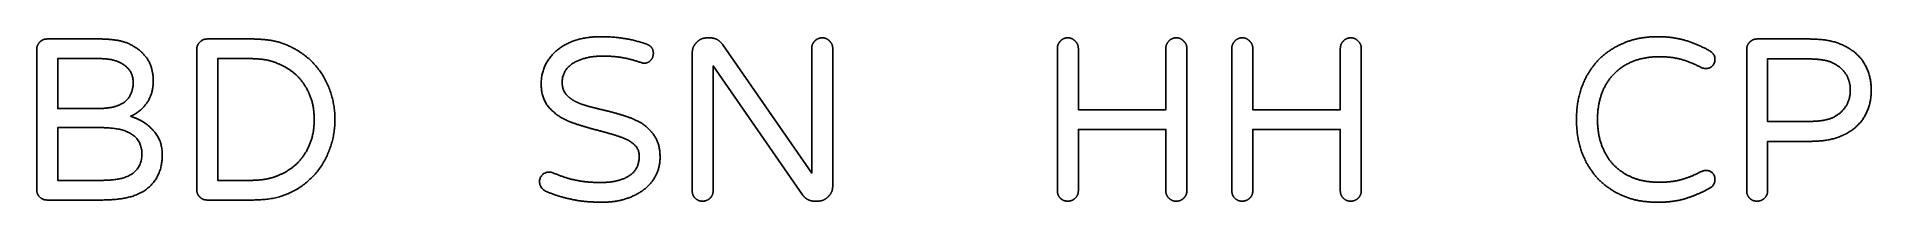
# Model space of a CAD drawing. Extents: x 36.3 to 102.8, y 188.6 to 194.6.
import ezdxf

# ---------------------------------------------------------------- set-up
doc = ezdxf.new("R2010")
doc.units = 0
doc.layers.add('CALQUE_1', color=7, linetype='CONTINUOUS')

msp = doc.modelspace()

# ---------------------------------------------------------------- linework, layer by layer
at = {"layer": 'CALQUE_1', "color": 7}
for points in [[(36.336, 194.116), (36.336, 194.125), (36.337, 194.133), (36.337, 194.141), (36.338, 194.15), (36.339, 194.158), (36.339, 194.166), (36.34, 194.175), (36.341, 194.183), (36.343, 194.191), (36.344, 194.2), (36.346, 194.208), (36.348, 194.216), (36.35, 194.224), (36.352, 194.232), (36.354, 194.24), (36.357, 194.248), (36.36, 194.256), (36.363, 194.264), (36.366, 194.272), (36.37, 194.279), (36.374, 194.287), (36.378, 194.295), (36.382, 194.302), (36.386, 194.309), (36.39, 194.316), (36.395, 194.323), (36.4, 194.33), (36.405, 194.337), (36.41, 194.344), (36.415, 194.35), (36.42, 194.357), (36.426, 194.363), (36.431, 194.37), (36.437, 194.376), (36.443, 194.382), (36.449, 194.388), (36.454, 194.394), (36.461, 194.4), (36.467, 194.406), (36.473, 194.411), (36.479, 194.417), (36.486, 194.422), (36.492, 194.427), (36.499, 194.432), (36.506, 194.437), (36.513, 194.442), (36.52, 194.447), (36.527, 194.451), (36.534, 194.456), (36.541, 194.46), (36.549, 194.464), (36.556, 194.467), (36.564, 194.471), (36.572, 194.474), (36.58, 194.477), (36.588, 194.48), (36.596, 194.483), (36.604, 194.485), (36.612, 194.488), (36.62, 194.49), (36.628, 194.491), (36.636, 194.493), (36.645, 194.494), (36.653, 194.495), (36.661, 194.496), (36.67, 194.497), (36.678, 194.498), (36.686, 194.499), (36.695, 194.499), (36.703, 194.5), (36.712, 194.501)], [(36.336, 189.044), (36.336, 194.116)], [(36.712, 194.501), (38.684, 194.501)], [(38.684, 194.501), (38.715, 194.499), (38.746, 194.498), (38.777, 194.496), (38.808, 194.495), (38.839, 194.493), (38.871, 194.492), (38.902, 194.49), (38.933, 194.488), (38.964, 194.486), (38.995, 194.483), (39.026, 194.481), (39.057, 194.478), (39.088, 194.475), (39.119, 194.471), (39.15, 194.467), (39.181, 194.463), (39.212, 194.459), (39.243, 194.454), (39.274, 194.448), (39.305, 194.442), (39.335, 194.436), (39.366, 194.429), (39.396, 194.422), (39.427, 194.414), (39.457, 194.406), (39.487, 194.397), (39.517, 194.388), (39.547, 194.378), (39.576, 194.368), (39.605, 194.357), (39.634, 194.345), (39.663, 194.333), (39.691, 194.32), (39.719, 194.306), (39.747, 194.292), (39.774, 194.277), (39.801, 194.262), (39.828, 194.246), (39.854, 194.23), (39.881, 194.214), (39.907, 194.197), (39.933, 194.18), (39.959, 194.162), (39.985, 194.145), (40.011, 194.127), (40.037, 194.109), (40.063, 194.091)], [(40.063, 194.091), (40.084, 194.07), (40.106, 194.049), (40.128, 194.027), (40.149, 194.006), (40.17, 193.984), (40.191, 193.962), (40.212, 193.94), (40.232, 193.918), (40.252, 193.895), (40.272, 193.872), (40.291, 193.849), (40.309, 193.825), (40.327, 193.801), (40.344, 193.776), (40.36, 193.751), (40.375, 193.725), (40.39, 193.699), (40.404, 193.672), (40.418, 193.645), (40.43, 193.617), (40.443, 193.589), (40.454, 193.561), (40.465, 193.533), (40.475, 193.504), (40.484, 193.475), (40.493, 193.446), (40.501, 193.417), (40.509, 193.387), (40.516, 193.358), (40.522, 193.328), (40.528, 193.299), (40.533, 193.269), (40.538, 193.239), (40.542, 193.209), (40.545, 193.179), (40.548, 193.149), (40.551, 193.119), (40.553, 193.088), (40.554, 193.058), (40.555, 193.028), (40.556, 192.998), (40.556, 192.968), (40.555, 192.937), (40.554, 192.907), (40.552, 192.877), (40.55, 192.847), (40.548, 192.817), (40.545, 192.787), (40.541, 192.757), (40.537, 192.727), (40.532, 192.697), (40.527, 192.667), (40.521, 192.638), (40.514, 192.608), (40.507, 192.579), (40.499, 192.55), (40.491, 192.521), (40.481, 192.492), (40.471, 192.463), (40.461, 192.435), (40.449, 192.407), (40.437, 192.379), (40.425, 192.352), (40.411, 192.325), (40.397, 192.298), (40.382, 192.272), (40.367, 192.246), (40.351, 192.22), (40.334, 192.195), (40.317, 192.17), (40.299, 192.146), (40.28, 192.122), (40.262, 192.098), (40.242, 192.075), (40.222, 192.052), (40.202, 192.03), (40.181, 192.008), (40.16, 191.987), (40.138, 191.966), (40.116, 191.945), (40.093, 191.925), (40.07, 191.905), (40.047, 191.886), (40.023, 191.868), (39.999, 191.85), (39.974, 191.833), (39.949, 191.816), (39.923, 191.801), (39.897, 191.785), (39.871, 191.77), (39.844, 191.756), (39.818, 191.742), (39.791, 191.728), (39.764, 191.715), (39.737, 191.701)], [(42.13, 194.116), (42.13, 194.125), (42.131, 194.133), (42.131, 194.141), (42.132, 194.15), (42.133, 194.158), (42.134, 194.166), (42.134, 194.175), (42.136, 194.183), (42.137, 194.191), (42.138, 194.2), (42.14, 194.208), (42.142, 194.216), (42.144, 194.224), (42.146, 194.232), (42.148, 194.24), (42.151, 194.248), (42.154, 194.256), (42.157, 194.264), (42.161, 194.272), (42.164, 194.279), (42.168, 194.287), (42.172, 194.295), (42.176, 194.302), (42.18, 194.309), (42.185, 194.316), (42.189, 194.323), (42.194, 194.33), (42.199, 194.337), (42.204, 194.344), (42.209, 194.35), (42.214, 194.357), (42.22, 194.363), (42.225, 194.37), (42.231, 194.376), (42.237, 194.382), (42.243, 194.388), (42.249, 194.394), (42.255, 194.4), (42.261, 194.406), (42.267, 194.411), (42.273, 194.417), (42.28, 194.422), (42.286, 194.427), (42.293, 194.432), (42.3, 194.437), (42.307, 194.442), (42.314, 194.447), (42.321, 194.451), (42.328, 194.456), (42.336, 194.46), (42.343, 194.464), (42.351, 194.467), (42.358, 194.471), (42.366, 194.474), (42.374, 194.477), (42.382, 194.48), (42.39, 194.483), (42.398, 194.485), (42.406, 194.488), (42.414, 194.49), (42.422, 194.491), (42.43, 194.493), (42.439, 194.494), (42.447, 194.495), (42.455, 194.496), (42.464, 194.497), (42.472, 194.498), (42.48, 194.499), (42.489, 194.499), (42.497, 194.5), (42.506, 194.501)], [(42.13, 189.044), (42.13, 194.116)], [(42.506, 194.501), (44.185, 194.501)], [(44.185, 194.501), (44.221, 194.499), (44.257, 194.497), (44.293, 194.496), (44.329, 194.494), (44.365, 194.492), (44.401, 194.49), (44.437, 194.488), (44.473, 194.486), (44.509, 194.483), (44.544, 194.481), (44.58, 194.478), (44.616, 194.474), (44.652, 194.471), (44.687, 194.467), (44.723, 194.462), (44.759, 194.457), (44.794, 194.452), (44.83, 194.447), (44.865, 194.44), (44.901, 194.434), (44.936, 194.427), (44.972, 194.419), (45.007, 194.411), (45.042, 194.402), (45.077, 194.393), (45.111, 194.384), (45.146, 194.374), (45.18, 194.363), (45.215, 194.352), (45.249, 194.34), (45.282, 194.328), (45.316, 194.315), (45.349, 194.302), (45.382, 194.288), (45.415, 194.273), (45.448, 194.258), (45.48, 194.243), (45.512, 194.227), (45.545, 194.211), (45.577, 194.195), (45.608, 194.178), (45.64, 194.161), (45.672, 194.144), (45.704, 194.127), (45.735, 194.109), (45.767, 194.092), (45.798, 194.074)], [(45.798, 194.074), (45.842, 194.044), (45.886, 194.014), (45.929, 193.983), (45.972, 193.952), (46.015, 193.921), (46.058, 193.889), (46.1, 193.856), (46.141, 193.823), (46.182, 193.789), (46.222, 193.754), (46.261, 193.719), (46.299, 193.682), (46.337, 193.644), (46.374, 193.606), (46.409, 193.566), (46.444, 193.526), (46.479, 193.485), (46.512, 193.444), (46.544, 193.401), (46.576, 193.359), (46.606, 193.315), (46.636, 193.271), (46.665, 193.227), (46.693, 193.181), (46.72, 193.136), (46.747, 193.09), (46.772, 193.043), (46.797, 192.996), (46.821, 192.948), (46.844, 192.9), (46.866, 192.852), (46.887, 192.803), (46.907, 192.754), (46.927, 192.705), (46.945, 192.655), (46.963, 192.605), (46.98, 192.555), (46.996, 192.504), (47.012, 192.453), (47.026, 192.402), (47.04, 192.35), (47.052, 192.299), (47.064, 192.247), (47.075, 192.195), (47.085, 192.143), (47.094, 192.09), (47.102, 192.038), (47.11, 191.985), (47.116, 191.932), (47.122, 191.88), (47.126, 191.827), (47.13, 191.774), (47.132, 191.721), (47.134, 191.667), (47.135, 191.614), (47.135, 191.561), (47.134, 191.508), (47.133, 191.455), (47.13, 191.402), (47.127, 191.349), (47.122, 191.296), (47.117, 191.243), (47.111, 191.19), (47.104, 191.137), (47.095, 191.085), (47.087, 191.032), (47.077, 190.98), (47.066, 190.928), (47.054, 190.876), (47.042, 190.825), (47.028, 190.773), (47.014, 190.722), (46.999, 190.671), (46.983, 190.621), (46.966, 190.57), (46.948, 190.52), (46.929, 190.47), (46.91, 190.421), (46.89, 190.372), (46.869, 190.323), (46.847, 190.274), (46.824, 190.226), (46.8, 190.179), (46.776, 190.132), (46.75, 190.085), (46.724, 190.038), (46.697, 189.993), (46.669, 189.947), (46.641, 189.903), (46.611, 189.858), (46.58, 189.815), (46.549, 189.772), (46.517, 189.73), (46.484, 189.688), (46.45, 189.648), (46.415, 189.607), (46.379, 189.568), (46.343, 189.529), (46.305, 189.491), (46.268, 189.454), (46.229, 189.417), (46.19, 189.381), (46.15, 189.346), (46.11, 189.311), (46.068, 189.278), (46.027, 189.245), (45.984, 189.213), (45.941, 189.181), (45.898, 189.151), (45.854, 189.121), (45.809, 189.092), (45.764, 189.064), (45.718, 189.038), (45.672, 189.012), (45.625, 188.986), (45.577, 188.962), (45.529, 188.939), (45.481, 188.917), (45.432, 188.896), (45.383, 188.876), (45.333, 188.856), (45.283, 188.838), (45.233, 188.821), (45.182, 188.805), (45.131, 188.789), (45.08, 188.775), (45.029, 188.762), (44.977, 188.75), (44.925, 188.738), (44.873, 188.728), (44.82, 188.719), (44.768, 188.711), (44.715, 188.704), (44.663, 188.698), (44.61, 188.692), (44.557, 188.688), (44.504, 188.684), (44.451, 188.68), (44.398, 188.677), (44.345, 188.674), (44.292, 188.672), (44.239, 188.67), (44.185, 188.668)], [(55.619, 191.509), (55.583, 191.525), (55.547, 191.541), (55.511, 191.558), (55.475, 191.575), (55.44, 191.592), (55.405, 191.61), (55.37, 191.629), (55.336, 191.648), (55.302, 191.669), (55.268, 191.69), (55.235, 191.712), (55.203, 191.735), (55.171, 191.758), (55.14, 191.782), (55.108, 191.807), (55.078, 191.832), (55.048, 191.858), (55.018, 191.884), (54.989, 191.911), (54.961, 191.938), (54.933, 191.967), (54.906, 191.996), (54.88, 192.026), (54.855, 192.056), (54.831, 192.088), (54.808, 192.12), (54.786, 192.153), (54.765, 192.187), (54.745, 192.221), (54.727, 192.256), (54.71, 192.292), (54.695, 192.329), (54.681, 192.366), (54.668, 192.403), (54.656, 192.441), (54.646, 192.479), (54.637, 192.518), (54.628, 192.557), (54.621, 192.596), (54.615, 192.635), (54.61, 192.674), (54.606, 192.714), (54.603, 192.753), (54.601, 192.793), (54.6, 192.832), (54.6, 192.872), (54.6, 192.911), (54.602, 192.951), (54.604, 192.99), (54.607, 193.03), (54.611, 193.069), (54.616, 193.109), (54.622, 193.148), (54.629, 193.187), (54.637, 193.225), (54.646, 193.264), (54.656, 193.302), (54.667, 193.34), (54.679, 193.378), (54.692, 193.415), (54.706, 193.453), (54.721, 193.489), (54.737, 193.525), (54.754, 193.561), (54.772, 193.597), (54.79, 193.631), (54.81, 193.666), (54.83, 193.7), (54.852, 193.733), (54.874, 193.766), (54.896, 193.799), (54.92, 193.831), (54.944, 193.862), (54.969, 193.893), (54.995, 193.923), (55.022, 193.952), (55.049, 193.98), (55.077, 194.008), (55.106, 194.035), (55.135, 194.062), (55.165, 194.088), (55.196, 194.113), (55.227, 194.137), (55.259, 194.16), (55.292, 194.183), (55.325, 194.205), (55.358, 194.227), (55.392, 194.247), (55.426, 194.267), (55.46, 194.287), (55.495, 194.305), (55.53, 194.323), (55.566, 194.341), (55.602, 194.358), (55.638, 194.374), (55.674, 194.389), (55.711, 194.404), (55.748, 194.418), (55.785, 194.432), (55.823, 194.445), (55.86, 194.457), (55.898, 194.469), (55.936, 194.48), (55.974, 194.491), (56.012, 194.5), (56.051, 194.51), (56.09, 194.518), (56.128, 194.526), (56.167, 194.534), (56.206, 194.54), (56.245, 194.547), (56.284, 194.552), (56.324, 194.557), (56.363, 194.562), (56.402, 194.566), (56.442, 194.57), (56.481, 194.573), (56.521, 194.576), (56.56, 194.578), (56.6, 194.58), (56.639, 194.582), (56.679, 194.583), (56.718, 194.584), (56.758, 194.584), (56.797, 194.584), (56.837, 194.584), (56.876, 194.583), (56.916, 194.583), (56.955, 194.582), (56.995, 194.58), (57.034, 194.578), (57.074, 194.576), (57.113, 194.574), (57.153, 194.571), (57.192, 194.569), (57.232, 194.565), (57.271, 194.562), (57.311, 194.558), (57.35, 194.554), (57.389, 194.55), (57.429, 194.546), (57.468, 194.541), (57.507, 194.536), (57.546, 194.53), (57.586, 194.524), (57.625, 194.518), (57.664, 194.512), (57.703, 194.505), (57.742, 194.498), (57.78, 194.49), (57.819, 194.482), (57.858, 194.474), (57.896, 194.465), (57.935, 194.456), (57.973, 194.446), (58.011, 194.436), (58.049, 194.426), (58.087, 194.415), (58.125, 194.404), (58.163, 194.392), (58.201, 194.381), (58.239, 194.369), (58.276, 194.357), (58.314, 194.345), (58.352, 194.333), (58.389, 194.321), (58.427, 194.308)], [(58.427, 194.308), (58.436, 194.304), (58.444, 194.301), (58.453, 194.297), (58.462, 194.293), (58.47, 194.288), (58.479, 194.284), (58.487, 194.28), (58.495, 194.276), (58.504, 194.271), (58.512, 194.266), (58.52, 194.262), (58.527, 194.257), (58.535, 194.251), (58.543, 194.246), (58.55, 194.24), (58.557, 194.234), (58.564, 194.228), (58.571, 194.221), (58.577, 194.215), (58.583, 194.208), (58.589, 194.2), (58.595, 194.193), (58.601, 194.185), (58.606, 194.177), (58.611, 194.169), (58.616, 194.161), (58.621, 194.153), (58.625, 194.145), (58.629, 194.136), (58.633, 194.127), (58.637, 194.119), (58.64, 194.11), (58.643, 194.101), (58.646, 194.092), (58.648, 194.083), (58.651, 194.074), (58.653, 194.065), (58.655, 194.055), (58.656, 194.046), (58.657, 194.037), (58.659, 194.027), (58.659, 194.018), (58.66, 194.009), (58.661, 193.999), (58.661, 193.99), (58.661, 193.98), (58.661, 193.971), (58.661, 193.962), (58.66, 193.952), (58.66, 193.943), (58.659, 193.934), (58.658, 193.924), (58.656, 193.915), (58.655, 193.906), (58.653, 193.897), (58.651, 193.887), (58.648, 193.878), (58.646, 193.869), (58.643, 193.86), (58.64, 193.852), (58.637, 193.843), (58.633, 193.834), (58.629, 193.826), (58.625, 193.817), (58.621, 193.809), (58.617, 193.8), (58.612, 193.792), (58.607, 193.784), (58.602, 193.776), (58.597, 193.768), (58.592, 193.761), (58.586, 193.753), (58.581, 193.746), (58.575, 193.738), (58.569, 193.731), (58.562, 193.724), (58.556, 193.717), (58.549, 193.711), (58.543, 193.704), (58.536, 193.698), (58.529, 193.692), (58.521, 193.686), (58.514, 193.68), (58.506, 193.675), (58.498, 193.669), (58.49, 193.665), (58.482, 193.66), (58.474, 193.656), (58.465, 193.652), (58.457, 193.648), (58.448, 193.644), (58.439, 193.641), (58.43, 193.638), (58.421, 193.635), (58.412, 193.633), (58.403, 193.631), (58.394, 193.629), (58.385, 193.627), (58.375, 193.626), (58.366, 193.625), (58.357, 193.624), (58.347, 193.623), (58.338, 193.623), (58.329, 193.623), (58.319, 193.623), (58.31, 193.624), (58.301, 193.625), (58.291, 193.627), (58.282, 193.628), (58.273, 193.63), (58.264, 193.632), (58.255, 193.635), (58.246, 193.638), (58.237, 193.641), (58.228, 193.644), (58.219, 193.647), (58.211, 193.65), (58.202, 193.653), (58.193, 193.657)], [(60.067, 193.991), (60.068, 194.003), (60.069, 194.015), (60.069, 194.027), (60.07, 194.039), (60.072, 194.051), (60.073, 194.063), (60.074, 194.075), (60.076, 194.087), (60.078, 194.099), (60.08, 194.111), (60.082, 194.123), (60.085, 194.134), (60.088, 194.146), (60.091, 194.158), (60.095, 194.169), (60.099, 194.181), (60.103, 194.192), (60.108, 194.203), (60.113, 194.214), (60.118, 194.225), (60.123, 194.236), (60.129, 194.247), (60.135, 194.257), (60.141, 194.268), (60.148, 194.278), (60.154, 194.288), (60.161, 194.298), (60.168, 194.308), (60.175, 194.317), (60.183, 194.327), (60.191, 194.336), (60.198, 194.346), (60.206, 194.355), (60.215, 194.364), (60.223, 194.372), (60.231, 194.381), (60.24, 194.389), (60.249, 194.398), (60.258, 194.406), (60.267, 194.414), (60.276, 194.422), (60.285, 194.43), (60.295, 194.437), (60.304, 194.444), (60.314, 194.451), (60.324, 194.458), (60.334, 194.465), (60.344, 194.471), (60.355, 194.478), (60.366, 194.483), (60.376, 194.489), (60.387, 194.494), (60.398, 194.5), (60.409, 194.504), (60.421, 194.509), (60.432, 194.513), (60.443, 194.517), (60.455, 194.52), (60.467, 194.524), (60.478, 194.526), (60.49, 194.529), (60.502, 194.531), (60.514, 194.533), (60.526, 194.535), (60.538, 194.536), (60.55, 194.537), (60.562, 194.539), (60.574, 194.54), (60.586, 194.541), (60.598, 194.541), (60.61, 194.542)], [(60.067, 189.002), (60.067, 193.991)], [(60.61, 194.542), (60.719, 194.542)], [(60.719, 194.542), (60.73, 194.541), (60.742, 194.54), (60.753, 194.539), (60.765, 194.538), (60.777, 194.537), (60.788, 194.535), (60.8, 194.534), (60.811, 194.532), (60.822, 194.53), (60.834, 194.528), (60.845, 194.526), (60.856, 194.523), (60.867, 194.521), (60.878, 194.518), (60.889, 194.514), (60.9, 194.511), (60.911, 194.507), (60.922, 194.502), (60.932, 194.498), (60.943, 194.493), (60.953, 194.488), (60.964, 194.483), (60.974, 194.477), (60.984, 194.471), (60.994, 194.465), (61.004, 194.459), (61.013, 194.452), (61.023, 194.446), (61.032, 194.439), (61.041, 194.431), (61.05, 194.424), (61.059, 194.417), (61.068, 194.409), (61.076, 194.401), (61.084, 194.393), (61.093, 194.385), (61.101, 194.377), (61.109, 194.369), (61.117, 194.361), (61.125, 194.352), (61.133, 194.344), (61.14, 194.335), (61.148, 194.326), (61.156, 194.318), (61.163, 194.309), (61.171, 194.3), (61.178, 194.292)], [(61.178, 194.292), (64.396, 189.645), (64.396, 194.158)], [(64.396, 194.158), (64.396, 194.168), (64.397, 194.178), (64.398, 194.188), (64.399, 194.198), (64.4, 194.208), (64.401, 194.218), (64.402, 194.228), (64.404, 194.238), (64.405, 194.248), (64.408, 194.258), (64.41, 194.267), (64.413, 194.277), (64.416, 194.287), (64.419, 194.296), (64.423, 194.306), (64.427, 194.315), (64.431, 194.324), (64.436, 194.333), (64.441, 194.342), (64.446, 194.351), (64.451, 194.359), (64.457, 194.367), (64.463, 194.376), (64.469, 194.384), (64.475, 194.392), (64.481, 194.399), (64.488, 194.407), (64.494, 194.415), (64.501, 194.422), (64.508, 194.429), (64.515, 194.436), (64.523, 194.443), (64.53, 194.45), (64.538, 194.457), (64.545, 194.464), (64.553, 194.47), (64.561, 194.476), (64.569, 194.482), (64.578, 194.487), (64.586, 194.493), (64.595, 194.498), (64.604, 194.503), (64.613, 194.507), (64.622, 194.511), (64.631, 194.515), (64.64, 194.519), (64.65, 194.523), (64.66, 194.526), (64.669, 194.529), (64.679, 194.531), (64.689, 194.534), (64.699, 194.536), (64.709, 194.537), (64.719, 194.539), (64.729, 194.54), (64.739, 194.541), (64.749, 194.542), (64.759, 194.542), (64.769, 194.542), (64.779, 194.542), (64.789, 194.542), (64.799, 194.541), (64.809, 194.541), (64.819, 194.54), (64.829, 194.538), (64.839, 194.537), (64.849, 194.535), (64.859, 194.533), (64.869, 194.53), (64.878, 194.528), (64.888, 194.525), (64.897, 194.521), (64.907, 194.518), (64.916, 194.514), (64.925, 194.51), (64.935, 194.505), (64.943, 194.501), (64.952, 194.496), (64.961, 194.491), (64.969, 194.485), (64.977, 194.479), (64.985, 194.473), (64.993, 194.467), (65.001, 194.461), (65.009, 194.454), (65.016, 194.447), (65.024, 194.44), (65.031, 194.433), (65.038, 194.426), (65.045, 194.419), (65.052, 194.412), (65.059, 194.405), (65.066, 194.397), (65.072, 194.39), (65.079, 194.382), (65.085, 194.374), (65.091, 194.366), (65.097, 194.358), (65.103, 194.349), (65.108, 194.341), (65.113, 194.332), (65.118, 194.323), (65.123, 194.314), (65.127, 194.305), (65.131, 194.296), (65.134, 194.286), (65.138, 194.277), (65.141, 194.267), (65.143, 194.258), (65.146, 194.248), (65.148, 194.238), (65.149, 194.228), (65.151, 194.218), (65.152, 194.208), (65.153, 194.198), (65.154, 194.188), (65.155, 194.178), (65.155, 194.168), (65.156, 194.158)], [(65.156, 194.158), (65.156, 189.169)], [(73.287, 194.158), (73.288, 194.168), (73.289, 194.178), (73.289, 194.188), (73.29, 194.198), (73.291, 194.208), (73.292, 194.218), (73.294, 194.228), (73.295, 194.238), (73.297, 194.248), (73.299, 194.258), (73.302, 194.267), (73.305, 194.277), (73.308, 194.287), (73.311, 194.296), (73.315, 194.306), (73.319, 194.315), (73.323, 194.324), (73.328, 194.333), (73.332, 194.342), (73.338, 194.351), (73.343, 194.359), (73.348, 194.367), (73.354, 194.376), (73.36, 194.384), (73.366, 194.392), (73.373, 194.399), (73.379, 194.407), (73.386, 194.415), (73.393, 194.422), (73.4, 194.429), (73.407, 194.436), (73.414, 194.443), (73.422, 194.45), (73.429, 194.457), (73.437, 194.464), (73.445, 194.47), (73.453, 194.476), (73.461, 194.482), (73.469, 194.487), (73.478, 194.493), (73.487, 194.498), (73.495, 194.503), (73.504, 194.507), (73.514, 194.511), (73.523, 194.515), (73.532, 194.519), (73.542, 194.523), (73.551, 194.526), (73.561, 194.529), (73.571, 194.531), (73.58, 194.534), (73.59, 194.536), (73.6, 194.537), (73.61, 194.539), (73.62, 194.54), (73.63, 194.541), (73.64, 194.542), (73.65, 194.542), (73.66, 194.542), (73.671, 194.542), (73.681, 194.542), (73.691, 194.541), (73.701, 194.541), (73.711, 194.54), (73.721, 194.538), (73.731, 194.537), (73.741, 194.535), (73.75, 194.533), (73.76, 194.53), (73.77, 194.528), (73.78, 194.525), (73.789, 194.521), (73.799, 194.518), (73.808, 194.514), (73.817, 194.51), (73.826, 194.505), (73.835, 194.501), (73.844, 194.496), (73.852, 194.491), (73.861, 194.485), (73.869, 194.479), (73.877, 194.473), (73.885, 194.467), (73.893, 194.461), (73.9, 194.454), (73.908, 194.447), (73.915, 194.44), (73.923, 194.433), (73.93, 194.426), (73.937, 194.419), (73.944, 194.412), (73.951, 194.405), (73.958, 194.397), (73.964, 194.39), (73.971, 194.382), (73.977, 194.374), (73.983, 194.366), (73.989, 194.358), (73.994, 194.349), (74, 194.341), (74.005, 194.332), (74.01, 194.323), (74.014, 194.314), (74.019, 194.305), (74.022, 194.296), (74.026, 194.286), (74.029, 194.277), (74.032, 194.267), (74.035, 194.258), (74.037, 194.248), (74.039, 194.238), (74.041, 194.228), (74.042, 194.218), (74.044, 194.208), (74.045, 194.198), (74.046, 194.188), (74.046, 194.178), (74.047, 194.168), (74.048, 194.158)], [(73.287, 189.002), (73.287, 194.158)], [(74.048, 194.158), (74.048, 191.935), (77.215, 191.935), (77.215, 194.158)], [(77.215, 194.158), (77.216, 194.168), (77.216, 194.178), (77.217, 194.188), (77.218, 194.198), (77.219, 194.208), (77.22, 194.218), (77.221, 194.228), (77.223, 194.238), (77.225, 194.248), (77.227, 194.258), (77.229, 194.267), (77.232, 194.277), (77.235, 194.287), (77.239, 194.296), (77.242, 194.306), (77.246, 194.315), (77.251, 194.324), (77.255, 194.333), (77.26, 194.342), (77.265, 194.351), (77.271, 194.359), (77.276, 194.367), (77.282, 194.376), (77.288, 194.384), (77.294, 194.392), (77.3, 194.399), (77.307, 194.407), (77.314, 194.415), (77.321, 194.422), (77.328, 194.429), (77.335, 194.436), (77.342, 194.443), (77.349, 194.45), (77.357, 194.457), (77.365, 194.464), (77.372, 194.47), (77.38, 194.476), (77.389, 194.482), (77.397, 194.487), (77.405, 194.493), (77.414, 194.498), (77.423, 194.503), (77.432, 194.507), (77.441, 194.511), (77.45, 194.515), (77.46, 194.519), (77.469, 194.523), (77.479, 194.526), (77.488, 194.529), (77.498, 194.531), (77.508, 194.534), (77.518, 194.536), (77.528, 194.537), (77.538, 194.539), (77.548, 194.54), (77.558, 194.541), (77.568, 194.542), (77.578, 194.542), (77.588, 194.542), (77.598, 194.542), (77.608, 194.542), (77.618, 194.541), (77.628, 194.541), (77.638, 194.54), (77.648, 194.538), (77.658, 194.537), (77.668, 194.535), (77.678, 194.533), (77.688, 194.53), (77.698, 194.528), (77.707, 194.525), (77.717, 194.521), (77.726, 194.518), (77.736, 194.514), (77.745, 194.51), (77.754, 194.505), (77.763, 194.501), (77.771, 194.496), (77.78, 194.491), (77.788, 194.485), (77.797, 194.479), (77.805, 194.473), (77.813, 194.467), (77.82, 194.461), (77.828, 194.454), (77.836, 194.447), (77.843, 194.44), (77.85, 194.433), (77.857, 194.426), (77.864, 194.419), (77.871, 194.412), (77.878, 194.405), (77.885, 194.397), (77.892, 194.39), (77.898, 194.382), (77.905, 194.374), (77.911, 194.366), (77.916, 194.358), (77.922, 194.349), (77.927, 194.341), (77.933, 194.332), (77.937, 194.323), (77.942, 194.314), (77.946, 194.305), (77.95, 194.296), (77.954, 194.286), (77.957, 194.277), (77.96, 194.267), (77.963, 194.258), (77.965, 194.248), (77.967, 194.238), (77.969, 194.228), (77.97, 194.218), (77.971, 194.208), (77.972, 194.198), (77.973, 194.188), (77.974, 194.178), (77.975, 194.168), (77.975, 194.158)], [(77.975, 194.158), (77.975, 189.002)], [(79.604, 194.158), (79.604, 194.168), (79.605, 194.178), (79.606, 194.188), (79.607, 194.198), (79.608, 194.208), (79.609, 194.218), (79.61, 194.228), (79.612, 194.238), (79.614, 194.248), (79.616, 194.258), (79.618, 194.267), (79.621, 194.277), (79.624, 194.287), (79.628, 194.296), (79.631, 194.306), (79.635, 194.315), (79.64, 194.324), (79.644, 194.333), (79.649, 194.342), (79.654, 194.351), (79.659, 194.359), (79.665, 194.367), (79.671, 194.376), (79.677, 194.384), (79.683, 194.392), (79.689, 194.399), (79.696, 194.407), (79.702, 194.415), (79.709, 194.422), (79.716, 194.429), (79.723, 194.436), (79.731, 194.443), (79.738, 194.45), (79.746, 194.457), (79.753, 194.464), (79.761, 194.47), (79.769, 194.476), (79.777, 194.482), (79.786, 194.487), (79.794, 194.493), (79.803, 194.498), (79.812, 194.503), (79.821, 194.507), (79.83, 194.511), (79.839, 194.515), (79.849, 194.519), (79.858, 194.523), (79.868, 194.526), (79.877, 194.529), (79.887, 194.531), (79.897, 194.534), (79.907, 194.536), (79.917, 194.537), (79.927, 194.539), (79.937, 194.54), (79.947, 194.541), (79.957, 194.542), (79.967, 194.542), (79.977, 194.542), (79.987, 194.542), (79.997, 194.542), (80.007, 194.541), (80.017, 194.541), (80.027, 194.54), (80.037, 194.538), (80.047, 194.537), (80.057, 194.535), (80.067, 194.533), (80.077, 194.53), (80.086, 194.528), (80.096, 194.525), (80.106, 194.521), (80.115, 194.518), (80.124, 194.514), (80.134, 194.51), (80.143, 194.505), (80.152, 194.501), (80.16, 194.496), (80.169, 194.491), (80.177, 194.485), (80.186, 194.479), (80.194, 194.473), (80.201, 194.467), (80.209, 194.461), (80.217, 194.454), (80.224, 194.447), (80.232, 194.44), (80.239, 194.433), (80.246, 194.426), (80.253, 194.419), (80.26, 194.412), (80.267, 194.405), (80.274, 194.397), (80.281, 194.39), (80.287, 194.382), (80.293, 194.374), (80.299, 194.366), (80.305, 194.358), (80.311, 194.349), (80.316, 194.341), (80.321, 194.332), (80.326, 194.323), (80.331, 194.314), (80.335, 194.305), (80.339, 194.296), (80.343, 194.286), (80.346, 194.277), (80.349, 194.267), (80.351, 194.258), (80.354, 194.248), (80.356, 194.238), (80.357, 194.228), (80.359, 194.218), (80.36, 194.208), (80.361, 194.198), (80.362, 194.188), (80.363, 194.178), (80.364, 194.168), (80.364, 194.158)], [(79.604, 189.002), (79.604, 194.158)], [(80.364, 194.158), (80.364, 191.935), (83.531, 191.935), (83.531, 194.158)], [(83.531, 194.158), (83.532, 194.168), (83.533, 194.178), (83.533, 194.188), (83.534, 194.198), (83.535, 194.208), (83.536, 194.218), (83.538, 194.228), (83.539, 194.238), (83.541, 194.248), (83.543, 194.258), (83.546, 194.267), (83.549, 194.277), (83.552, 194.287), (83.555, 194.296), (83.559, 194.306), (83.563, 194.315), (83.567, 194.324), (83.572, 194.333), (83.577, 194.342), (83.582, 194.351), (83.587, 194.359), (83.592, 194.367), (83.598, 194.376), (83.604, 194.384), (83.61, 194.392), (83.617, 194.399), (83.623, 194.407), (83.63, 194.415), (83.637, 194.422), (83.644, 194.429), (83.651, 194.436), (83.658, 194.443), (83.666, 194.45), (83.673, 194.457), (83.681, 194.464), (83.689, 194.47), (83.697, 194.476), (83.705, 194.482), (83.713, 194.487), (83.722, 194.493), (83.731, 194.498), (83.739, 194.503), (83.748, 194.507), (83.758, 194.511), (83.767, 194.515), (83.776, 194.519), (83.786, 194.523), (83.795, 194.526), (83.805, 194.529), (83.815, 194.531), (83.824, 194.534), (83.834, 194.536), (83.844, 194.537), (83.854, 194.539), (83.864, 194.54), (83.874, 194.541), (83.884, 194.542), (83.894, 194.542), (83.904, 194.542), (83.915, 194.542), (83.925, 194.542), (83.935, 194.541), (83.945, 194.541), (83.955, 194.54), (83.965, 194.538), (83.975, 194.537), (83.985, 194.535), (83.994, 194.533), (84.004, 194.53), (84.014, 194.528), (84.024, 194.525), (84.033, 194.521), (84.043, 194.518), (84.052, 194.514), (84.061, 194.51), (84.07, 194.505), (84.079, 194.501), (84.088, 194.496), (84.096, 194.491), (84.105, 194.485), (84.113, 194.479), (84.121, 194.473), (84.129, 194.467), (84.137, 194.461), (84.144, 194.454), (84.152, 194.447), (84.159, 194.44), (84.167, 194.433), (84.174, 194.426), (84.181, 194.419), (84.188, 194.412), (84.195, 194.405), (84.202, 194.397), (84.208, 194.39), (84.215, 194.382), (84.221, 194.374), (84.227, 194.366), (84.233, 194.358), (84.238, 194.349), (84.244, 194.341), (84.249, 194.332), (84.254, 194.323), (84.258, 194.314), (84.263, 194.305), (84.266, 194.296), (84.27, 194.286), (84.273, 194.277), (84.276, 194.267), (84.279, 194.258), (84.281, 194.248), (84.283, 194.238), (84.285, 194.228), (84.286, 194.218), (84.288, 194.208), (84.289, 194.198), (84.29, 194.188), (84.29, 194.178), (84.291, 194.168), (84.292, 194.158)], [(84.292, 194.158), (84.292, 189.002)], [(92.458, 193.172), (92.475, 193.199), (92.491, 193.226), (92.509, 193.253), (92.526, 193.28), (92.543, 193.306), (92.56, 193.333), (92.578, 193.36), (92.595, 193.386), (92.613, 193.413), (92.631, 193.439), (92.649, 193.465), (92.668, 193.491), (92.686, 193.517), (92.705, 193.542), (92.725, 193.567), (92.744, 193.592), (92.764, 193.617), (92.785, 193.642), (92.806, 193.666), (92.827, 193.69), (92.848, 193.713), (92.87, 193.737), (92.892, 193.759), (92.915, 193.782), (92.937, 193.804), (92.961, 193.826), (92.984, 193.848), (93.008, 193.869), (93.032, 193.89), (93.056, 193.911), (93.081, 193.931), (93.106, 193.951), (93.131, 193.97), (93.156, 193.989), (93.182, 194.008), (93.208, 194.026), (93.234, 194.045), (93.26, 194.063), (93.287, 194.08), (93.313, 194.098), (93.34, 194.115), (93.367, 194.132), (93.394, 194.149), (93.421, 194.166), (93.448, 194.183), (93.475, 194.2), (93.502, 194.216)], [(93.502, 194.216), (93.532, 194.231), (93.562, 194.245), (93.591, 194.259), (93.621, 194.274), (93.651, 194.288), (93.681, 194.302), (93.711, 194.315), (93.741, 194.329), (93.771, 194.342), (93.801, 194.355), (93.831, 194.368), (93.861, 194.381), (93.892, 194.393), (93.923, 194.405), (93.953, 194.416), (93.984, 194.427), (94.016, 194.437), (94.047, 194.448), (94.078, 194.457), (94.11, 194.466), (94.142, 194.475), (94.174, 194.484), (94.206, 194.492), (94.238, 194.499), (94.27, 194.507), (94.302, 194.513), (94.334, 194.52), (94.367, 194.526), (94.399, 194.532), (94.432, 194.538), (94.464, 194.543), (94.497, 194.548), (94.53, 194.552), (94.562, 194.556), (94.595, 194.56), (94.628, 194.564), (94.66, 194.567), (94.693, 194.57), (94.726, 194.573), (94.759, 194.575), (94.792, 194.577), (94.825, 194.579), (94.857, 194.581), (94.89, 194.582), (94.923, 194.583), (94.956, 194.584), (94.989, 194.584), (95.022, 194.584), (95.055, 194.584), (95.088, 194.584), (95.121, 194.583), (95.154, 194.582), (95.186, 194.581), (95.219, 194.579), (95.252, 194.578), (95.285, 194.576), (95.318, 194.573), (95.351, 194.571), (95.384, 194.568), (95.416, 194.565), (95.449, 194.562), (95.482, 194.558), (95.514, 194.554), (95.547, 194.55), (95.58, 194.546), (95.612, 194.541), (95.645, 194.536), (95.677, 194.53), (95.71, 194.524), (95.742, 194.518), (95.774, 194.512), (95.806, 194.505), (95.838, 194.497), (95.87, 194.49), (95.902, 194.482), (95.934, 194.474), (95.966, 194.465), (95.998, 194.456), (96.029, 194.447), (96.061, 194.437), (96.092, 194.428), (96.124, 194.418), (96.155, 194.407), (96.186, 194.397), (96.217, 194.386), (96.248, 194.374), (96.279, 194.363), (96.31, 194.351), (96.34, 194.339), (96.371, 194.327), (96.401, 194.315), (96.432, 194.302), (96.462, 194.289), (96.492, 194.276), (96.522, 194.262), (96.552, 194.249), (96.582, 194.235), (96.612, 194.222), (96.642, 194.208), (96.672, 194.194), (96.701, 194.18), (96.731, 194.165), (96.76, 194.151), (96.789, 194.136), (96.818, 194.12), (96.847, 194.104), (96.876, 194.088), (96.904, 194.071), (96.932, 194.053), (96.959, 194.034), (96.985, 194.014), (97.009, 193.991), (97.03, 193.966), (97.048, 193.938), (97.064, 193.909), (97.076, 193.878), (97.085, 193.846), (97.091, 193.814), (97.095, 193.781), (97.095, 193.748), (97.094, 193.715), (97.089, 193.682), (97.08, 193.65), (97.068, 193.62), (97.053, 193.59), (97.036, 193.562), (97.016, 193.536), (96.993, 193.512), (96.967, 193.492), (96.939, 193.474), (96.91, 193.459), (96.879, 193.448), (96.847, 193.439), (96.815, 193.434), (96.782, 193.431), (96.749, 193.431), (96.716, 193.434), (96.683, 193.439), (96.652, 193.448), (96.621, 193.46), (96.591, 193.473), (96.561, 193.487), (96.532, 193.502), (96.502, 193.516), (96.473, 193.531), (96.443, 193.546), (96.414, 193.56), (96.384, 193.574), (96.354, 193.588), (96.324, 193.602), (96.294, 193.615), (96.264, 193.627), (96.233, 193.64), (96.203, 193.652), (96.172, 193.663), (96.141, 193.675), (96.11, 193.686), (96.079, 193.697), (96.048, 193.708), (96.017, 193.718), (95.986, 193.729), (95.954, 193.739), (95.923, 193.748), (95.891, 193.757), (95.859, 193.766), (95.827, 193.774), (95.795, 193.782), (95.763, 193.789), (95.731, 193.796), (95.699, 193.803), (95.667, 193.809), (95.634, 193.815), (95.602, 193.82), (95.569, 193.825), (95.537, 193.829), (95.504, 193.833), (95.471, 193.837), (95.438, 193.84), (95.406, 193.843), (95.373, 193.846), (95.34, 193.849), (95.307, 193.851), (95.274, 193.852), (95.242, 193.854), (95.209, 193.855), (95.176, 193.856), (95.143, 193.857), (95.11, 193.857), (95.077, 193.857), (95.044, 193.857), (95.011, 193.856), (94.978, 193.855), (94.945, 193.854), (94.912, 193.853), (94.88, 193.851), (94.847, 193.848), (94.814, 193.846), (94.781, 193.843), (94.748, 193.84), (94.716, 193.836), (94.683, 193.832), (94.65, 193.827), (94.618, 193.822), (94.585, 193.817), (94.553, 193.811), (94.52, 193.805), (94.488, 193.799), (94.456, 193.792), (94.424, 193.784), (94.392, 193.776), (94.36, 193.768), (94.328, 193.759), (94.297, 193.75), (94.265, 193.74), (94.234, 193.729), (94.203, 193.719), (94.172, 193.707), (94.141, 193.696), (94.111, 193.683), (94.08, 193.671), (94.05, 193.657), (94.02, 193.644), (93.99, 193.629), (93.961, 193.615), (93.932, 193.6), (93.902, 193.584), (93.874, 193.568), (93.845, 193.552), (93.817, 193.535), (93.789, 193.517), (93.761, 193.499), (93.734, 193.481), (93.707, 193.462), (93.68, 193.443), (93.653, 193.424), (93.627, 193.404), (93.601, 193.383), (93.576, 193.362), (93.551, 193.341), (93.526, 193.319), (93.502, 193.297), (93.478, 193.274), (93.455, 193.251), (93.431, 193.227), (93.409, 193.203), (93.387, 193.179), (93.365, 193.155), (93.343, 193.129), (93.322, 193.104), (93.302, 193.078), (93.282, 193.052), (93.262, 193.026), (93.243, 192.999), (93.224, 192.972), (93.206, 192.944), (93.188, 192.916), (93.171, 192.888), (93.154, 192.86), (93.138, 192.831), (93.122, 192.803), (93.107, 192.773), (93.092, 192.744), (93.077, 192.714), (93.063, 192.685), (93.05, 192.654), (93.037, 192.624), (93.024, 192.594), (93.012, 192.563), (93.001, 192.532), (92.99, 192.501), (92.979, 192.47), (92.969, 192.439), (92.959, 192.407), (92.949, 192.376), (92.94, 192.344), (92.932, 192.312), (92.923, 192.281), (92.916, 192.249), (92.908, 192.216), (92.901, 192.184), (92.895, 192.152), (92.889, 192.12), (92.883, 192.087), (92.878, 192.055), (92.873, 192.022), (92.868, 191.99), (92.864, 191.957), (92.86, 191.924), (92.857, 191.891), (92.854, 191.859), (92.851, 191.826), (92.849, 191.793), (92.847, 191.76), (92.845, 191.727), (92.844, 191.694), (92.843, 191.661), (92.842, 191.629), (92.842, 191.596), (92.842, 191.563), (92.842, 191.53), (92.843, 191.497), (92.844, 191.464), (92.846, 191.431), (92.847, 191.398), (92.85, 191.365), (92.852, 191.333), (92.855, 191.3), (92.858, 191.267), (92.861, 191.234), (92.865, 191.202), (92.869, 191.169), (92.874, 191.136), (92.879, 191.104), (92.884, 191.071), (92.89, 191.039), (92.896, 191.006), (92.902, 190.974), (92.909, 190.942), (92.916, 190.91), (92.924, 190.878), (92.933, 190.846), (92.941, 190.814), (92.951, 190.783), (92.961, 190.751), (92.971, 190.72), (92.982, 190.689), (92.993, 190.658), (93.005, 190.627), (93.017, 190.597), (93.029, 190.566), (93.042, 190.536), (93.054, 190.505), (93.067, 190.475), (93.08, 190.444), (93.093, 190.414)], [(98.243, 194.116), (98.243, 194.125), (98.244, 194.133), (98.245, 194.141), (98.245, 194.15), (98.246, 194.158), (98.247, 194.166), (98.248, 194.175), (98.249, 194.183), (98.25, 194.191), (98.252, 194.2), (98.253, 194.208), (98.255, 194.216), (98.257, 194.224), (98.259, 194.232), (98.262, 194.24), (98.264, 194.248), (98.267, 194.256), (98.271, 194.264), (98.274, 194.272), (98.277, 194.279), (98.281, 194.287), (98.285, 194.295), (98.289, 194.302), (98.293, 194.309), (98.298, 194.316), (98.302, 194.323), (98.307, 194.33), (98.312, 194.337), (98.317, 194.344), (98.322, 194.35), (98.328, 194.357), (98.333, 194.363), (98.339, 194.37), (98.344, 194.376), (98.35, 194.382), (98.356, 194.388), (98.362, 194.394), (98.368, 194.4), (98.374, 194.406), (98.38, 194.411), (98.387, 194.417), (98.393, 194.422), (98.4, 194.427), (98.406, 194.432), (98.413, 194.437), (98.42, 194.442), (98.427, 194.447), (98.434, 194.451), (98.441, 194.456), (98.449, 194.46), (98.456, 194.464), (98.464, 194.467), (98.472, 194.471), (98.479, 194.474), (98.487, 194.477), (98.495, 194.48), (98.503, 194.483), (98.511, 194.485), (98.519, 194.488), (98.527, 194.49), (98.535, 194.491), (98.544, 194.493), (98.552, 194.494), (98.56, 194.495), (98.569, 194.496), (98.577, 194.497), (98.585, 194.498), (98.594, 194.499), (98.602, 194.499), (98.611, 194.5), (98.619, 194.501)], [(98.243, 189.002), (98.243, 194.116)], [(98.619, 194.501), (100.524, 194.501)], [(100.524, 194.501), (100.564, 194.499), (100.603, 194.498), (100.642, 194.497), (100.681, 194.495), (100.721, 194.494), (100.76, 194.492), (100.799, 194.49), (100.838, 194.487), (100.877, 194.485), (100.916, 194.481), (100.956, 194.478), (100.995, 194.474), (101.034, 194.469), (101.073, 194.464), (101.111, 194.458), (101.15, 194.452), (101.189, 194.445), (101.227, 194.438), (101.266, 194.43), (101.304, 194.421), (101.343, 194.412), (101.381, 194.402), (101.418, 194.392), (101.456, 194.381), (101.494, 194.369), (101.531, 194.356), (101.568, 194.343), (101.605, 194.33), (101.641, 194.315), (101.678, 194.3), (101.714, 194.284), (101.749, 194.268), (101.785, 194.251), (101.82, 194.233), (101.855, 194.214), (101.889, 194.195), (101.923, 194.175), (101.956, 194.155), (101.989, 194.134), (102.022, 194.112), (102.054, 194.089), (102.086, 194.066), (102.117, 194.042), (102.148, 194.018), (102.178, 193.993), (102.208, 193.967), (102.237, 193.94), (102.265, 193.913), (102.293, 193.885), (102.32, 193.857), (102.347, 193.828), (102.372, 193.798), (102.397, 193.767), (102.42, 193.736), (102.443, 193.704), (102.465, 193.671), (102.486, 193.638), (102.507, 193.604), (102.526, 193.57), (102.545, 193.535), (102.563, 193.5), (102.58, 193.465), (102.596, 193.429), (102.611, 193.393), (102.625, 193.356), (102.639, 193.32), (102.652, 193.282), (102.664, 193.245), (102.676, 193.207), (102.687, 193.17), (102.697, 193.132), (102.706, 193.093), (102.714, 193.055), (102.722, 193.017), (102.729, 192.978), (102.735, 192.939), (102.74, 192.9), (102.744, 192.861), (102.748, 192.822), (102.751, 192.783), (102.753, 192.744), (102.755, 192.704), (102.755, 192.665), (102.755, 192.626), (102.755, 192.586), (102.753, 192.547), (102.751, 192.508), (102.748, 192.469), (102.744, 192.43), (102.74, 192.391), (102.735, 192.352), (102.729, 192.313), (102.722, 192.274), (102.714, 192.236), (102.706, 192.197), (102.697, 192.159), (102.687, 192.121), (102.676, 192.083), (102.664, 192.046), (102.652, 192.008), (102.639, 191.971), (102.625, 191.934), (102.611, 191.898), (102.596, 191.862), (102.58, 191.826), (102.563, 191.79), (102.545, 191.755), (102.526, 191.721), (102.507, 191.686), (102.486, 191.653), (102.465, 191.62), (102.443, 191.587), (102.42, 191.555), (102.397, 191.524), (102.372, 191.493), (102.347, 191.463), (102.32, 191.434), (102.293, 191.405), (102.265, 191.378), (102.237, 191.35), (102.208, 191.324), (102.178, 191.298), (102.148, 191.273), (102.117, 191.249), (102.086, 191.225), (102.054, 191.202), (102.022, 191.179), (101.989, 191.157), (101.956, 191.136), (101.923, 191.115), (101.889, 191.095), (101.855, 191.076), (101.82, 191.058), (101.785, 191.04), (101.749, 191.023), (101.714, 191.006), (101.678, 190.991), (101.641, 190.976), (101.605, 190.961), (101.568, 190.947), (101.531, 190.934), (101.494, 190.922), (101.456, 190.91), (101.418, 190.899), (101.381, 190.888), (101.343, 190.879), (101.304, 190.869), (101.266, 190.861), (101.227, 190.853), (101.189, 190.845), (101.15, 190.838), (101.111, 190.832), (101.073, 190.827), (101.034, 190.821), (100.995, 190.817), (100.956, 190.813), (100.916, 190.809), (100.877, 190.806), (100.838, 190.803), (100.799, 190.801), (100.76, 190.799), (100.721, 190.797), (100.681, 190.795), (100.642, 190.794), (100.603, 190.793), (100.564, 190.791), (100.524, 190.79)], [(38.625, 193.79), (37.096, 193.79), (37.096, 191.977), (38.483, 191.977)], [(38.483, 191.977), (38.513, 191.978), (38.543, 191.979), (38.572, 191.979), (38.602, 191.98), (38.632, 191.982), (38.661, 191.983), (38.691, 191.984), (38.721, 191.986), (38.75, 191.988), (38.78, 191.99), (38.81, 191.992), (38.839, 191.995), (38.869, 191.998), (38.898, 192.001), (38.928, 192.004), (38.957, 192.008), (38.987, 192.013), (39.016, 192.018), (39.045, 192.023), (39.074, 192.029), (39.103, 192.036), (39.132, 192.043), (39.161, 192.05), (39.19, 192.058), (39.218, 192.067), (39.246, 192.077), (39.275, 192.087), (39.302, 192.098), (39.33, 192.109), (39.357, 192.122), (39.384, 192.135), (39.41, 192.149), (39.436, 192.164), (39.461, 192.18), (39.486, 192.196), (39.51, 192.214), (39.533, 192.232), (39.556, 192.252), (39.578, 192.272), (39.599, 192.293), (39.619, 192.315), (39.638, 192.338), (39.657, 192.361), (39.674, 192.386), (39.691, 192.41), (39.706, 192.436), (39.721, 192.462), (39.735, 192.488), (39.747, 192.515), (39.759, 192.543), (39.77, 192.571), (39.78, 192.599), (39.788, 192.627), (39.796, 192.656), (39.803, 192.685), (39.81, 192.714), (39.815, 192.743), (39.819, 192.773), (39.823, 192.802), (39.826, 192.832), (39.827, 192.862), (39.828, 192.891), (39.829, 192.921), (39.828, 192.951), (39.827, 192.981), (39.824, 193.011), (39.821, 193.04), (39.817, 193.07), (39.812, 193.099), (39.805, 193.128), (39.797, 193.157), (39.789, 193.185), (39.778, 193.213), (39.767, 193.241), (39.754, 193.268), (39.741, 193.294), (39.726, 193.32), (39.71, 193.346), (39.693, 193.37), (39.675, 193.394), (39.656, 193.417), (39.636, 193.439), (39.616, 193.461), (39.594, 193.481), (39.572, 193.501), (39.549, 193.521), (39.526, 193.539), (39.502, 193.557), (39.477, 193.574), (39.452, 193.59), (39.427, 193.606), (39.401, 193.621), (39.375, 193.635), (39.349, 193.649), (39.322, 193.661), (39.295, 193.674), (39.267, 193.685), (39.239, 193.696), (39.211, 193.706), (39.183, 193.715), (39.155, 193.724), (39.126, 193.732), (39.097, 193.739), (39.068, 193.746), (39.039, 193.752), (39.01, 193.758), (38.981, 193.763), (38.951, 193.767), (38.922, 193.771), (38.892, 193.774), (38.863, 193.777), (38.833, 193.78), (38.803, 193.782), (38.774, 193.784), (38.744, 193.785), (38.714, 193.787), (38.685, 193.788), (38.655, 193.789), (38.625, 193.79)], [(44.093, 193.79), (42.89, 193.79), (42.89, 189.378), (44.093, 189.378)], [(45.297, 193.506), (45.273, 193.518), (45.249, 193.529), (45.225, 193.54), (45.201, 193.552), (45.176, 193.563), (45.152, 193.574), (45.128, 193.585), (45.104, 193.596), (45.079, 193.606), (45.055, 193.617), (45.031, 193.627), (45.006, 193.637), (44.981, 193.646), (44.956, 193.656), (44.931, 193.664), (44.906, 193.673), (44.881, 193.681), (44.855, 193.689), (44.83, 193.697), (44.804, 193.704), (44.779, 193.711), (44.753, 193.717), (44.727, 193.723), (44.701, 193.729), (44.675, 193.734), (44.649, 193.74), (44.623, 193.744), (44.596, 193.749), (44.57, 193.753), (44.544, 193.757), (44.517, 193.761), (44.491, 193.764), (44.465, 193.767), (44.438, 193.77), (44.412, 193.772), (44.385, 193.774), (44.359, 193.776), (44.332, 193.778), (44.306, 193.78), (44.279, 193.782), (44.253, 193.783), (44.226, 193.784), (44.2, 193.786), (44.173, 193.787), (44.147, 193.788), (44.12, 193.789), (44.093, 193.79)], [(46.099, 192.729), (46.086, 192.749), (46.073, 192.77), (46.06, 192.79), (46.047, 192.81), (46.034, 192.83), (46.02, 192.85), (46.007, 192.87), (45.993, 192.89), (45.98, 192.91), (45.966, 192.93), (45.952, 192.949), (45.938, 192.969), (45.923, 192.988), (45.909, 193.007), (45.894, 193.026), (45.878, 193.044), (45.863, 193.063), (45.847, 193.081), (45.831, 193.099), (45.815, 193.117), (45.798, 193.134), (45.781, 193.151), (45.764, 193.168), (45.747, 193.185), (45.729, 193.202), (45.711, 193.218), (45.693, 193.234), (45.675, 193.25), (45.656, 193.265), (45.638, 193.28), (45.619, 193.295), (45.6, 193.31), (45.58, 193.324), (45.561, 193.338), (45.541, 193.352), (45.521, 193.366), (45.501, 193.379), (45.481, 193.392), (45.461, 193.405), (45.441, 193.418), (45.42, 193.431), (45.4, 193.444), (45.379, 193.456), (45.359, 193.469), (45.338, 193.481), (45.317, 193.494), (45.297, 193.506)], [(58.193, 193.657), (58.162, 193.666), (58.131, 193.676), (58.1, 193.686), (58.068, 193.695), (58.037, 193.705), (58.006, 193.714), (57.975, 193.723), (57.943, 193.732), (57.912, 193.741), (57.881, 193.75), (57.849, 193.758), (57.817, 193.766), (57.786, 193.774), (57.754, 193.782), (57.722, 193.789), (57.691, 193.796), (57.659, 193.803), (57.627, 193.809), (57.595, 193.815), (57.562, 193.821), (57.53, 193.826), (57.498, 193.832), (57.466, 193.836), (57.434, 193.841), (57.401, 193.846), (57.369, 193.85), (57.336, 193.854), (57.304, 193.857), (57.271, 193.861), (57.239, 193.864), (57.207, 193.867), (57.174, 193.869), (57.141, 193.872), (57.109, 193.874), (57.076, 193.876), (57.044, 193.878), (57.011, 193.879), (56.979, 193.88), (56.946, 193.881), (56.913, 193.882), (56.881, 193.882), (56.848, 193.882), (56.816, 193.882), (56.783, 193.881), (56.75, 193.881), (56.718, 193.879), (56.685, 193.878), (56.652, 193.876), (56.62, 193.874), (56.587, 193.872), (56.555, 193.869), (56.522, 193.865), (56.49, 193.862), (56.458, 193.858), (56.425, 193.853), (56.393, 193.848), (56.361, 193.842), (56.329, 193.836), (56.297, 193.83), (56.265, 193.823), (56.233, 193.816), (56.201, 193.808), (56.17, 193.799), (56.138, 193.791), (56.107, 193.781), (56.076, 193.771), (56.045, 193.76), (56.014, 193.749), (55.984, 193.738), (55.954, 193.725), (55.924, 193.712), (55.894, 193.699), (55.865, 193.684), (55.836, 193.669), (55.807, 193.653), (55.779, 193.637), (55.751, 193.62), (55.724, 193.602), (55.697, 193.583), (55.671, 193.563), (55.645, 193.543), (55.62, 193.521), (55.596, 193.499), (55.573, 193.476), (55.551, 193.452), (55.53, 193.427), (55.51, 193.401), (55.491, 193.374), (55.473, 193.347), (55.456, 193.319), (55.441, 193.29), (55.427, 193.26), (55.414, 193.23), (55.403, 193.199), (55.393, 193.168), (55.384, 193.136), (55.377, 193.104), (55.371, 193.072), (55.367, 193.04), (55.363, 193.007), (55.361, 192.974), (55.36, 192.942), (55.361, 192.909), (55.362, 192.876), (55.365, 192.844), (55.368, 192.811), (55.374, 192.779), (55.38, 192.747), (55.388, 192.715), (55.398, 192.684), (55.409, 192.653), (55.422, 192.623), (55.436, 192.594), (55.452, 192.565), (55.47, 192.538), (55.49, 192.512), (55.51, 192.487), (55.531, 192.461), (55.552, 192.436)], [(64.061, 188.851), (60.827, 193.523), (60.827, 189.002)], [(100.449, 193.782), (99.003, 193.782), (99.003, 191.509), (100.449, 191.509)], [(101.644, 193.456), (101.622, 193.472), (101.6, 193.488), (101.578, 193.503), (101.556, 193.519), (101.534, 193.534), (101.511, 193.549), (101.489, 193.564), (101.466, 193.578), (101.443, 193.592), (101.42, 193.606), (101.396, 193.618), (101.373, 193.63), (101.348, 193.642), (101.324, 193.653), (101.299, 193.663), (101.274, 193.672), (101.249, 193.681), (101.223, 193.69), (101.197, 193.697), (101.171, 193.704), (101.145, 193.711), (101.119, 193.717), (101.092, 193.723), (101.066, 193.728), (101.039, 193.733), (101.012, 193.738), (100.985, 193.742), (100.959, 193.746), (100.932, 193.75), (100.905, 193.753), (100.878, 193.756), (100.851, 193.759), (100.824, 193.761), (100.798, 193.764), (100.771, 193.766), (100.744, 193.768), (100.717, 193.77), (100.69, 193.771), (100.664, 193.773), (100.637, 193.774), (100.61, 193.775), (100.583, 193.777), (100.556, 193.778), (100.53, 193.779), (100.503, 193.78), (100.476, 193.781), (100.449, 193.782)], [(101.644, 191.835), (101.662, 191.854), (101.679, 191.872), (101.697, 191.891), (101.714, 191.91), (101.731, 191.929), (101.748, 191.949), (101.764, 191.968), (101.78, 191.988), (101.796, 192.008), (101.811, 192.029), (101.826, 192.05), (101.84, 192.071), (101.853, 192.093), (101.866, 192.115), (101.878, 192.137), (101.89, 192.16), (101.901, 192.184), (101.911, 192.207), (101.92, 192.231), (101.93, 192.255), (101.938, 192.279), (101.946, 192.304), (101.953, 192.329), (101.96, 192.353), (101.966, 192.378), (101.971, 192.403), (101.976, 192.429), (101.98, 192.454), (101.984, 192.479), (101.987, 192.505), (101.99, 192.53), (101.992, 192.556), (101.993, 192.581), (101.994, 192.607), (101.995, 192.633), (101.995, 192.658), (101.994, 192.684), (101.993, 192.709), (101.992, 192.735), (101.99, 192.761), (101.987, 192.786), (101.984, 192.811), (101.98, 192.837), (101.976, 192.862), (101.971, 192.887), (101.966, 192.912), (101.96, 192.937), (101.953, 192.962), (101.946, 192.987), (101.938, 193.011), (101.93, 193.036), (101.92, 193.06), (101.911, 193.084), (101.901, 193.107), (101.89, 193.13), (101.878, 193.153), (101.866, 193.176), (101.853, 193.198), (101.84, 193.22), (101.826, 193.241), (101.811, 193.262), (101.796, 193.282), (101.78, 193.303), (101.764, 193.322), (101.748, 193.342), (101.731, 193.361), (101.714, 193.38), (101.697, 193.399), (101.679, 193.418), (101.662, 193.437), (101.644, 193.456)], [(46.099, 190.431), (46.114, 190.461), (46.129, 190.491), (46.144, 190.522), (46.159, 190.552), (46.173, 190.583), (46.187, 190.613), (46.201, 190.644), (46.214, 190.675), (46.228, 190.706), (46.24, 190.737), (46.252, 190.768), (46.263, 190.8), (46.274, 190.832), (46.284, 190.864), (46.294, 190.896), (46.303, 190.929), (46.311, 190.962), (46.319, 190.994), (46.326, 191.027), (46.333, 191.061), (46.339, 191.094), (46.345, 191.127), (46.351, 191.16), (46.356, 191.194), (46.36, 191.227), (46.364, 191.261), (46.368, 191.294), (46.371, 191.328), (46.374, 191.361), (46.377, 191.395), (46.379, 191.429), (46.381, 191.462), (46.382, 191.496), (46.383, 191.53), (46.383, 191.563), (46.383, 191.597), (46.383, 191.631), (46.382, 191.664), (46.381, 191.698), (46.379, 191.732), (46.377, 191.765), (46.375, 191.799), (46.372, 191.833), (46.369, 191.866), (46.365, 191.9), (46.361, 191.933), (46.357, 191.967), (46.352, 192), (46.346, 192.033), (46.341, 192.067), (46.334, 192.1), (46.327, 192.133), (46.32, 192.166), (46.312, 192.199), (46.304, 192.231), (46.295, 192.264), (46.286, 192.296), (46.276, 192.328), (46.265, 192.36), (46.253, 192.392), (46.241, 192.423), (46.229, 192.455), (46.216, 192.486), (46.202, 192.516), (46.188, 192.547), (46.174, 192.578), (46.159, 192.608), (46.144, 192.638), (46.129, 192.669), (46.114, 192.699), (46.099, 192.729)], [(92.458, 189.988), (92.437, 190.03), (92.417, 190.072), (92.397, 190.114), (92.378, 190.157), (92.358, 190.199), (92.339, 190.241), (92.321, 190.284), (92.303, 190.327), (92.286, 190.37), (92.269, 190.413), (92.253, 190.457), (92.238, 190.501), (92.224, 190.545), (92.211, 190.59), (92.198, 190.635), (92.186, 190.68), (92.175, 190.725), (92.165, 190.771), (92.155, 190.816), (92.147, 190.862), (92.138, 190.908), (92.131, 190.954), (92.124, 191), (92.117, 191.046), (92.111, 191.093), (92.106, 191.139), (92.101, 191.185), (92.097, 191.231), (92.093, 191.278), (92.09, 191.324), (92.087, 191.371), (92.085, 191.417), (92.083, 191.464), (92.082, 191.51), (92.082, 191.557), (92.082, 191.603), (92.082, 191.65), (92.083, 191.696), (92.085, 191.743), (92.087, 191.789), (92.089, 191.836), (92.092, 191.882), (92.096, 191.929), (92.1, 191.975), (92.105, 192.021), (92.11, 192.068), (92.116, 192.114), (92.123, 192.16), (92.13, 192.206), (92.137, 192.252), (92.145, 192.298), (92.154, 192.344), (92.164, 192.39), (92.174, 192.435), (92.185, 192.481), (92.197, 192.526), (92.209, 192.57), (92.222, 192.615), (92.237, 192.659), (92.252, 192.703), (92.268, 192.747), (92.284, 192.79), (92.302, 192.833), (92.32, 192.876), (92.338, 192.919), (92.358, 192.961), (92.377, 193.004), (92.397, 193.046), (92.417, 193.088), (92.437, 193.13), (92.458, 193.172)], [(55.552, 192.436), (55.562, 192.429), (55.571, 192.421), (55.581, 192.413), (55.59, 192.405), (55.6, 192.397), (55.609, 192.389), (55.619, 192.382), (55.628, 192.374), (55.638, 192.366), (55.647, 192.359), (55.657, 192.351), (55.667, 192.344), (55.677, 192.336), (55.687, 192.329), (55.697, 192.322), (55.707, 192.315), (55.717, 192.308), (55.727, 192.301), (55.737, 192.295), (55.748, 192.288), (55.758, 192.282), (55.769, 192.275), (55.779, 192.269), (55.79, 192.263), (55.8, 192.257), (55.811, 192.251), (55.822, 192.245), (55.833, 192.239), (55.844, 192.233), (55.855, 192.228), (55.866, 192.222), (55.877, 192.217), (55.888, 192.212), (55.899, 192.207), (55.91, 192.201), (55.921, 192.196), (55.932, 192.191), (55.944, 192.186), (55.955, 192.182), (55.966, 192.177), (55.977, 192.172), (55.989, 192.167), (56, 192.163), (56.011, 192.158), (56.023, 192.153), (56.034, 192.149), (56.045, 192.144)], [(56.045, 192.144), (56.063, 192.139), (56.08, 192.133), (56.097, 192.128), (56.114, 192.123), (56.131, 192.117), (56.148, 192.112), (56.165, 192.107), (56.182, 192.101), (56.199, 192.096), (56.216, 192.091), (56.233, 192.086), (56.25, 192.081), (56.267, 192.076), (56.285, 192.071), (56.302, 192.066), (56.319, 192.061), (56.336, 192.056), (56.353, 192.051), (56.371, 192.047), (56.388, 192.042), (56.405, 192.037), (56.422, 192.033), (56.44, 192.028), (56.457, 192.024), (56.474, 192.019), (56.492, 192.015), (56.509, 192.011), (56.526, 192.006), (56.543, 192.002), (56.561, 191.998), (56.578, 191.993), (56.595, 191.989), (56.613, 191.985), (56.63, 191.98), (56.648, 191.976), (56.665, 191.972), (56.682, 191.968), (56.7, 191.964), (56.717, 191.96), (56.734, 191.955), (56.752, 191.951), (56.769, 191.947), (56.787, 191.943), (56.804, 191.939), (56.821, 191.935), (56.839, 191.931), (56.856, 191.927)], [(38.667, 191.292), (37.096, 191.292), (37.096, 189.378), (38.659, 189.378)], [(38.659, 189.378), (38.701, 189.379), (38.742, 189.38), (38.784, 189.381), (38.826, 189.383), (38.868, 189.385), (38.91, 189.387), (38.951, 189.389), (38.993, 189.392), (39.035, 189.395), (39.077, 189.398), (39.118, 189.403), (39.16, 189.407), (39.201, 189.413), (39.243, 189.419), (39.284, 189.426), (39.325, 189.434), (39.366, 189.443), (39.407, 189.453), (39.447, 189.464), (39.488, 189.476), (39.527, 189.489), (39.567, 189.504), (39.606, 189.519), (39.644, 189.536), (39.682, 189.555), (39.719, 189.575), (39.755, 189.596), (39.79, 189.619), (39.824, 189.644), (39.857, 189.67), (39.888, 189.698), (39.918, 189.728), (39.947, 189.759), (39.973, 189.791), (39.998, 189.825), (40.021, 189.86), (40.042, 189.897), (40.061, 189.934), (40.078, 189.972), (40.094, 190.012), (40.107, 190.051), (40.118, 190.092), (40.127, 190.132), (40.135, 190.174), (40.14, 190.215), (40.144, 190.257), (40.146, 190.299), (40.146, 190.342), (40.145, 190.384), (40.142, 190.427), (40.137, 190.47), (40.13, 190.512), (40.122, 190.554), (40.111, 190.596), (40.099, 190.637), (40.085, 190.677), (40.069, 190.717), (40.052, 190.755), (40.032, 190.792), (40.01, 190.828), (39.986, 190.862), (39.96, 190.895), (39.933, 190.926), (39.903, 190.955), (39.872, 190.983), (39.839, 191.009), (39.805, 191.034), (39.769, 191.058), (39.732, 191.08), (39.695, 191.1), (39.656, 191.119), (39.617, 191.137), (39.577, 191.154), (39.537, 191.169), (39.497, 191.183), (39.456, 191.196), (39.415, 191.208), (39.374, 191.218), (39.333, 191.228), (39.292, 191.237), (39.251, 191.244), (39.21, 191.251), (39.168, 191.257), (39.127, 191.263), (39.085, 191.267), (39.044, 191.272), (39.002, 191.275), (38.96, 191.278), (38.918, 191.281), (38.877, 191.283), (38.835, 191.285), (38.793, 191.287), (38.751, 191.289), (38.709, 191.29), (38.667, 191.292)], [(39.737, 191.701), (39.756, 191.694), (39.776, 191.687), (39.795, 191.68), (39.815, 191.672), (39.834, 191.665), (39.853, 191.658), (39.873, 191.65), (39.892, 191.643), (39.911, 191.635), (39.931, 191.627), (39.95, 191.619), (39.969, 191.611), (39.988, 191.603), (40.007, 191.594), (40.026, 191.586), (40.044, 191.577), (40.063, 191.568), (40.082, 191.558), (40.1, 191.549), (40.118, 191.539), (40.136, 191.529), (40.155, 191.518), (40.172, 191.508), (40.19, 191.497), (40.208, 191.486), (40.225, 191.475), (40.243, 191.463), (40.26, 191.451), (40.277, 191.439), (40.293, 191.427), (40.31, 191.414), (40.326, 191.402), (40.342, 191.389), (40.358, 191.376), (40.374, 191.362), (40.39, 191.349), (40.405, 191.335), (40.421, 191.321), (40.436, 191.307), (40.451, 191.293), (40.466, 191.278), (40.481, 191.264), (40.496, 191.25), (40.511, 191.235), (40.526, 191.221), (40.541, 191.206), (40.556, 191.191)], [(57.5, 190.941), (57.473, 190.95), (57.447, 190.959), (57.421, 190.968), (57.395, 190.976), (57.369, 190.985), (57.342, 190.994), (57.316, 191.003), (57.29, 191.011), (57.263, 191.02), (57.237, 191.028), (57.21, 191.036), (57.184, 191.044), (57.157, 191.052), (57.131, 191.06), (57.104, 191.067), (57.078, 191.075), (57.051, 191.083), (57.024, 191.09), (56.998, 191.098), (56.971, 191.105), (56.944, 191.112), (56.918, 191.12), (56.891, 191.127), (56.864, 191.134), (56.838, 191.141), (56.811, 191.149), (56.784, 191.156), (56.757, 191.163), (56.731, 191.17), (56.704, 191.177), (56.677, 191.184), (56.65, 191.192), (56.624, 191.199), (56.597, 191.206), (56.57, 191.213), (56.544, 191.22), (56.517, 191.227), (56.49, 191.235), (56.463, 191.242), (56.437, 191.249), (56.41, 191.257), (56.383, 191.264), (56.357, 191.271), (56.33, 191.279), (56.303, 191.286), (56.277, 191.294), (56.25, 191.302), (56.224, 191.309), (56.197, 191.317), (56.17, 191.325), (56.144, 191.333), (56.117, 191.341), (56.091, 191.349), (56.065, 191.357), (56.038, 191.365), (56.012, 191.374), (55.985, 191.382), (55.959, 191.391), (55.933, 191.399), (55.906, 191.408), (55.88, 191.417), (55.854, 191.426), (55.828, 191.435), (55.802, 191.444), (55.776, 191.453), (55.75, 191.462), (55.723, 191.472), (55.697, 191.481), (55.671, 191.49), (55.645, 191.5), (55.619, 191.509)], [(56.856, 191.927), (56.883, 191.92), (56.91, 191.913), (56.937, 191.907), (56.964, 191.9), (56.991, 191.893), (57.017, 191.886), (57.044, 191.88), (57.071, 191.873), (57.098, 191.866), (57.125, 191.859), (57.152, 191.852), (57.178, 191.845), (57.205, 191.838), (57.232, 191.831), (57.259, 191.823), (57.285, 191.816), (57.312, 191.808), (57.339, 191.801), (57.365, 191.793), (57.392, 191.785), (57.419, 191.778), (57.445, 191.77), (57.472, 191.762), (57.498, 191.754), (57.525, 191.746), (57.551, 191.737), (57.578, 191.729), (57.604, 191.721), (57.63, 191.712), (57.657, 191.703), (57.683, 191.695), (57.709, 191.686), (57.736, 191.677), (57.762, 191.668), (57.788, 191.659), (57.814, 191.649), (57.84, 191.639), (57.866, 191.63), (57.892, 191.62), (57.917, 191.609), (57.943, 191.599), (57.968, 191.588), (57.994, 191.577), (58.019, 191.565), (58.044, 191.553), (58.069, 191.541), (58.094, 191.529), (58.119, 191.516), (58.143, 191.503), (58.167, 191.489), (58.191, 191.475), (58.215, 191.461), (58.238, 191.446), (58.262, 191.431), (58.284, 191.415), (58.307, 191.399), (58.329, 191.383), (58.352, 191.366), (58.373, 191.348), (58.395, 191.331), (58.415, 191.313), (58.436, 191.294), (58.456, 191.275), (58.476, 191.256), (58.496, 191.237), (58.515, 191.217), (58.535, 191.197), (58.554, 191.177), (58.573, 191.157), (58.592, 191.136), (58.611, 191.116)], [(100.449, 191.509), (100.476, 191.51), (100.503, 191.511), (100.53, 191.512), (100.556, 191.513), (100.583, 191.514), (100.61, 191.515), (100.637, 191.517), (100.664, 191.518), (100.69, 191.519), (100.717, 191.521), (100.744, 191.523), (100.771, 191.525), (100.798, 191.527), (100.824, 191.529), (100.851, 191.532), (100.878, 191.535), (100.905, 191.538), (100.932, 191.541), (100.959, 191.545), (100.985, 191.549), (101.012, 191.553), (101.039, 191.557), (101.066, 191.562), (101.092, 191.568), (101.119, 191.573), (101.145, 191.58), (101.171, 191.586), (101.197, 191.593), (101.223, 191.601), (101.249, 191.609), (101.274, 191.618), (101.299, 191.628), (101.324, 191.638), (101.348, 191.649), (101.373, 191.66), (101.396, 191.672), (101.42, 191.685), (101.443, 191.699), (101.466, 191.712), (101.489, 191.727), (101.511, 191.741), (101.534, 191.756), (101.556, 191.772), (101.578, 191.787), (101.6, 191.803), (101.622, 191.819), (101.644, 191.835)], [(40.556, 191.191), (40.582, 191.158), (40.609, 191.124), (40.635, 191.091), (40.66, 191.057), (40.684, 191.022), (40.707, 190.986), (40.729, 190.95), (40.749, 190.913), (40.768, 190.875), (40.785, 190.836), (40.8, 190.796), (40.814, 190.756), (40.827, 190.715), (40.838, 190.674), (40.847, 190.632), (40.856, 190.59), (40.863, 190.548), (40.869, 190.506), (40.873, 190.464), (40.877, 190.422), (40.879, 190.379), (40.881, 190.337), (40.882, 190.294), (40.881, 190.252), (40.88, 190.209), (40.878, 190.167), (40.875, 190.124), (40.871, 190.082), (40.865, 190.04), (40.859, 189.997), (40.852, 189.955), (40.844, 189.914), (40.835, 189.872), (40.824, 189.831), (40.813, 189.79), (40.8, 189.749), (40.786, 189.709), (40.771, 189.669), (40.755, 189.629), (40.738, 189.59), (40.72, 189.552), (40.7, 189.514), (40.68, 189.477), (40.658, 189.44), (40.635, 189.404), (40.611, 189.369), (40.586, 189.335), (40.56, 189.301), (40.533, 189.268), (40.504, 189.236), (40.475, 189.205), (40.445, 189.175), (40.414, 189.146), (40.382, 189.118), (40.349, 189.091), (40.316, 189.065), (40.281, 189.039), (40.246, 189.015), (40.21, 188.992), (40.174, 188.97), (40.137, 188.949), (40.099, 188.929), (40.061, 188.91), (40.023, 188.892), (39.984, 188.874), (39.945, 188.858), (39.905, 188.842), (39.865, 188.827), (39.825, 188.813), (39.784, 188.8), (39.743, 188.788), (39.703, 188.777), (39.661, 188.766), (39.62, 188.756), (39.578, 188.747), (39.537, 188.738), (39.495, 188.73), (39.453, 188.723), (39.411, 188.716), (39.369, 188.71), (39.327, 188.705), (39.285, 188.7), (39.243, 188.695), (39.2, 188.692), (39.158, 188.688), (39.116, 188.685), (39.073, 188.682), (39.031, 188.68), (38.989, 188.677), (38.946, 188.675), (38.904, 188.674), (38.861, 188.672), (38.819, 188.67), (38.776, 188.669), (38.734, 188.668)], [(56.764, 188.584), (56.734, 188.585), (56.704, 188.586), (56.675, 188.587), (56.645, 188.588), (56.615, 188.589), (56.585, 188.591), (56.555, 188.592), (56.525, 188.593), (56.495, 188.595), (56.466, 188.596), (56.436, 188.598), (56.406, 188.599), (56.376, 188.601), (56.346, 188.603), (56.317, 188.605), (56.287, 188.607), (56.257, 188.61), (56.227, 188.612), (56.198, 188.615), (56.168, 188.618), (56.138, 188.621), (56.109, 188.624), (56.079, 188.628), (56.05, 188.631), (56.02, 188.635), (55.991, 188.64), (55.961, 188.644), (55.932, 188.649), (55.902, 188.653), (55.873, 188.658), (55.843, 188.664), (55.814, 188.669), (55.785, 188.675), (55.755, 188.68), (55.726, 188.686), (55.697, 188.693), (55.668, 188.699), (55.639, 188.705), (55.609, 188.712), (55.58, 188.719), (55.551, 188.726), (55.522, 188.733), (55.493, 188.74), (55.464, 188.748), (55.435, 188.755), (55.406, 188.763), (55.378, 188.771), (55.349, 188.779), (55.32, 188.787), (55.291, 188.795), (55.263, 188.804), (55.234, 188.812), (55.205, 188.821), (55.177, 188.83), (55.148, 188.839), (55.12, 188.849), (55.092, 188.858), (55.064, 188.868), (55.035, 188.878), (55.007, 188.888), (54.979, 188.899), (54.952, 188.91), (54.924, 188.921), (54.896, 188.932), (54.869, 188.943), (54.841, 188.955), (54.814, 188.967), (54.787, 188.98), (54.76, 188.993), (54.733, 189.006), (54.708, 189.022), (54.684, 189.039), (54.661, 189.059), (54.64, 189.08), (54.62, 189.103), (54.603, 189.127), (54.587, 189.152), (54.574, 189.179), (54.563, 189.207), (54.554, 189.235), (54.547, 189.265), (54.543, 189.294), (54.541, 189.324), (54.542, 189.354), (54.545, 189.384), (54.55, 189.413), (54.558, 189.442), (54.569, 189.47), (54.581, 189.497), (54.596, 189.523), (54.614, 189.547), (54.633, 189.57), (54.654, 189.591), (54.677, 189.611), (54.701, 189.628), (54.727, 189.643), (54.755, 189.655), (54.783, 189.665), (54.812, 189.672), (54.842, 189.677), (54.871, 189.679), (54.901, 189.678), (54.931, 189.676), (54.961, 189.671), (54.99, 189.664), (55.018, 189.655), (55.046, 189.644), (55.074, 189.633), (55.101, 189.622), (55.129, 189.611), (55.157, 189.6), (55.185, 189.589), (55.213, 189.578), (55.24, 189.568), (55.268, 189.557), (55.296, 189.547), (55.324, 189.536), (55.352, 189.526), (55.38, 189.516), (55.409, 189.506), (55.437, 189.497), (55.465, 189.487), (55.493, 189.478), (55.522, 189.469), (55.55, 189.46), (55.579, 189.452), (55.608, 189.443), (55.636, 189.435), (55.665, 189.428), (55.694, 189.42), (55.723, 189.413), (55.752, 189.406), (55.781, 189.4), (55.811, 189.393), (55.84, 189.387), (55.869, 189.381), (55.898, 189.375), (55.928, 189.37), (55.957, 189.365), (55.987, 189.36), (56.016, 189.355), (56.046, 189.351), (56.075, 189.346), (56.105, 189.342), (56.135, 189.338), (56.164, 189.335), (56.194, 189.331), (56.224, 189.328), (56.253, 189.325), (56.283, 189.322), (56.313, 189.32), (56.342, 189.317), (56.372, 189.315), (56.402, 189.313), (56.432, 189.311), (56.462, 189.31), (56.491, 189.308), (56.521, 189.307), (56.551, 189.306), (56.581, 189.305), (56.611, 189.304), (56.641, 189.303), (56.67, 189.303), (56.7, 189.303), (56.73, 189.303), (56.76, 189.303), (56.79, 189.303), (56.82, 189.303), (56.85, 189.304), (56.88, 189.305), (56.91, 189.306), (56.94, 189.308), (56.969, 189.31), (56.999, 189.312), (57.029, 189.314), (57.059, 189.317), (57.089, 189.32), (57.118, 189.324), (57.148, 189.328), (57.178, 189.332), (57.207, 189.336), (57.237, 189.342), (57.266, 189.347), (57.295, 189.353), (57.325, 189.359), (57.354, 189.366), (57.383, 189.374), (57.412, 189.382), (57.441, 189.39), (57.47, 189.399), (57.499, 189.409), (57.528, 189.419), (57.557, 189.43), (57.585, 189.441), (57.613, 189.453), (57.641, 189.465), (57.669, 189.479), (57.696, 189.493), (57.723, 189.507), (57.749, 189.522), (57.775, 189.538), (57.8, 189.555), (57.825, 189.572), (57.849, 189.59), (57.873, 189.609), (57.895, 189.629), (57.917, 189.649), (57.938, 189.67), (57.958, 189.692), (57.977, 189.715), (57.996, 189.739), (58.013, 189.763), (58.029, 189.789), (58.044, 189.815), (58.058, 189.841), (58.071, 189.868), (58.084, 189.896), (58.095, 189.925), (58.105, 189.953), (58.114, 189.982), (58.122, 190.012), (58.129, 190.042), (58.135, 190.072), (58.141, 190.102), (58.145, 190.132), (58.148, 190.163), (58.15, 190.193), (58.151, 190.224), (58.151, 190.254), (58.151, 190.284), (58.149, 190.314), (58.146, 190.344), (58.141, 190.373), (58.135, 190.402), (58.127, 190.431), (58.118, 190.46), (58.106, 190.487), (58.093, 190.514), (58.079, 190.541), (58.063, 190.566), (58.045, 190.59), (58.026, 190.613), (58.006, 190.635), (57.985, 190.657), (57.964, 190.677), (57.941, 190.697), (57.919, 190.717), (57.895, 190.735), (57.871, 190.753), (57.847, 190.771), (57.822, 190.787), (57.797, 190.803), (57.772, 190.819), (57.746, 190.834), (57.719, 190.848), (57.693, 190.862), (57.666, 190.874), (57.639, 190.886), (57.611, 190.898), (57.583, 190.909), (57.556, 190.92), (57.528, 190.93), (57.5, 190.941)], [(58.611, 191.116), (58.631, 191.089), (58.651, 191.062), (58.67, 191.035), (58.689, 191.007), (58.708, 190.979), (58.726, 190.951), (58.743, 190.923), (58.759, 190.894), (58.775, 190.865), (58.789, 190.834), (58.802, 190.804), (58.814, 190.773), (58.825, 190.741), (58.836, 190.709), (58.845, 190.677), (58.854, 190.645), (58.861, 190.612), (58.868, 190.579), (58.875, 190.546), (58.88, 190.513), (58.886, 190.48), (58.89, 190.447), (58.894, 190.414), (58.897, 190.38), (58.899, 190.347), (58.901, 190.314), (58.903, 190.281), (58.903, 190.247), (58.903, 190.214), (58.903, 190.18), (58.902, 190.147), (58.9, 190.114), (58.898, 190.08), (58.894, 190.047), (58.89, 190.014), (58.886, 189.981), (58.88, 189.948), (58.874, 189.915), (58.867, 189.882), (58.86, 189.85), (58.851, 189.817), (58.842, 189.785), (58.832, 189.753), (58.821, 189.722), (58.809, 189.69), (58.797, 189.659), (58.784, 189.629), (58.77, 189.598), (58.755, 189.568), (58.74, 189.538), (58.724, 189.509), (58.708, 189.48), (58.691, 189.451), (58.673, 189.423), (58.654, 189.395), (58.635, 189.368), (58.615, 189.341), (58.594, 189.315), (58.573, 189.289), (58.552, 189.263), (58.529, 189.238), (58.507, 189.214), (58.483, 189.19), (58.459, 189.166), (58.435, 189.143), (58.41, 189.121), (58.385, 189.099), (58.36, 189.078), (58.334, 189.057), (58.307, 189.036), (58.28, 189.016), (58.253, 188.997), (58.226, 188.978), (58.198, 188.959), (58.17, 188.941), (58.141, 188.924), (58.112, 188.907), (58.083, 188.891), (58.054, 188.875), (58.024, 188.859), (57.995, 188.844), (57.965, 188.829), (57.934, 188.815), (57.904, 188.802), (57.873, 188.788), (57.842, 188.776), (57.811, 188.763), (57.78, 188.751), (57.749, 188.74), (57.717, 188.729), (57.685, 188.718), (57.654, 188.708), (57.622, 188.699), (57.59, 188.689), (57.557, 188.68), (57.525, 188.672), (57.493, 188.664), (57.46, 188.656), (57.427, 188.649), (57.395, 188.642), (57.362, 188.636), (57.329, 188.63), (57.296, 188.624), (57.263, 188.619), (57.23, 188.615), (57.197, 188.61), (57.164, 188.607), (57.131, 188.603), (57.098, 188.6), (57.064, 188.598), (57.031, 188.595), (56.998, 188.593), (56.964, 188.591), (56.931, 188.59), (56.898, 188.588), (56.864, 188.587), (56.831, 188.586), (56.798, 188.585), (56.764, 188.584)], [(77.215, 189.002), (77.215, 191.225), (74.048, 191.225), (74.048, 189.002)], [(83.531, 189.002), (83.531, 191.225), (80.364, 191.225), (80.364, 189.002)], [(100.524, 190.79), (99.003, 190.79), (99.003, 189.002)], [(45.297, 189.654), (45.317, 189.666), (45.338, 189.679), (45.358, 189.692), (45.379, 189.704), (45.399, 189.717), (45.419, 189.73), (45.44, 189.743), (45.46, 189.756), (45.48, 189.769), (45.5, 189.783), (45.52, 189.796), (45.54, 189.81), (45.559, 189.824), (45.579, 189.838), (45.598, 189.852), (45.617, 189.867), (45.636, 189.882), (45.654, 189.897), (45.673, 189.912), (45.691, 189.928), (45.709, 189.944), (45.727, 189.96), (45.745, 189.977), (45.762, 189.993), (45.779, 190.01), (45.796, 190.028), (45.813, 190.045), (45.829, 190.063), (45.845, 190.081), (45.861, 190.099), (45.877, 190.117), (45.892, 190.136), (45.907, 190.154), (45.922, 190.173), (45.936, 190.192), (45.951, 190.212), (45.965, 190.231), (45.979, 190.251), (45.992, 190.27), (46.006, 190.29), (46.02, 190.31), (46.033, 190.33), (46.046, 190.35), (46.06, 190.37), (46.073, 190.39), (46.086, 190.411), (46.099, 190.431)], [(93.502, 188.943), (93.475, 188.96), (93.448, 188.977), (93.421, 188.994), (93.394, 189.011), (93.368, 189.029), (93.341, 189.046), (93.314, 189.063), (93.288, 189.081), (93.261, 189.099), (93.235, 189.117), (93.209, 189.135), (93.184, 189.154), (93.158, 189.173), (93.133, 189.192), (93.107, 189.211), (93.083, 189.231), (93.058, 189.251), (93.034, 189.272), (93.01, 189.293), (92.986, 189.314), (92.963, 189.336), (92.939, 189.358), (92.917, 189.38), (92.894, 189.402), (92.872, 189.425), (92.85, 189.449), (92.829, 189.472), (92.808, 189.496), (92.787, 189.52), (92.766, 189.544), (92.746, 189.569), (92.726, 189.594), (92.707, 189.619), (92.688, 189.644), (92.669, 189.67), (92.65, 189.696), (92.632, 189.722), (92.614, 189.748), (92.596, 189.774), (92.578, 189.801), (92.561, 189.827), (92.543, 189.854), (92.526, 189.881), (92.509, 189.907), (92.492, 189.934), (92.475, 189.961), (92.458, 189.988)], [(93.093, 190.414), (93.105, 190.393), (93.117, 190.373), (93.129, 190.352), (93.141, 190.331), (93.153, 190.311), (93.165, 190.29), (93.178, 190.269), (93.19, 190.249), (93.203, 190.229), (93.216, 190.209), (93.229, 190.189), (93.242, 190.169), (93.256, 190.149), (93.269, 190.129), (93.283, 190.11), (93.297, 190.091), (93.312, 190.072), (93.327, 190.053), (93.342, 190.034), (93.357, 190.016), (93.373, 189.998), (93.389, 189.98), (93.405, 189.962), (93.422, 189.944), (93.438, 189.927), (93.455, 189.91), (93.473, 189.894), (93.49, 189.877), (93.508, 189.861), (93.526, 189.845), (93.544, 189.829), (93.562, 189.814), (93.58, 189.799), (93.599, 189.784), (93.618, 189.769), (93.637, 189.754), (93.656, 189.74), (93.676, 189.726), (93.695, 189.712), (93.715, 189.698), (93.734, 189.684), (93.754, 189.671), (93.774, 189.657), (93.793, 189.644), (93.813, 189.63), (93.833, 189.617), (93.853, 189.604)], [(44.093, 189.378), (44.12, 189.379), (44.146, 189.38), (44.173, 189.381), (44.199, 189.382), (44.226, 189.383), (44.252, 189.385), (44.279, 189.386), (44.305, 189.388), (44.332, 189.389), (44.358, 189.391), (44.385, 189.393), (44.411, 189.395), (44.438, 189.398), (44.464, 189.401), (44.49, 189.403), (44.517, 189.407), (44.543, 189.41), (44.569, 189.414), (44.595, 189.418), (44.622, 189.422), (44.648, 189.427), (44.674, 189.432), (44.7, 189.437), (44.726, 189.443), (44.752, 189.449), (44.778, 189.455), (44.803, 189.462), (44.829, 189.468), (44.854, 189.476), (44.88, 189.483), (44.905, 189.491), (44.93, 189.5), (44.955, 189.508), (44.98, 189.517), (45.005, 189.527), (45.03, 189.536), (45.054, 189.546), (45.079, 189.556), (45.103, 189.566), (45.128, 189.577), (45.152, 189.588), (45.176, 189.598), (45.2, 189.609), (45.224, 189.62), (45.249, 189.631), (45.273, 189.643), (45.297, 189.654)], [(93.853, 189.604), (93.875, 189.593), (93.898, 189.581), (93.92, 189.57), (93.942, 189.56), (93.965, 189.549), (93.987, 189.538), (94.01, 189.527), (94.032, 189.517), (94.055, 189.507), (94.077, 189.497), (94.1, 189.487), (94.123, 189.477), (94.146, 189.468), (94.169, 189.459), (94.192, 189.45), (94.215, 189.441), (94.239, 189.433), (94.262, 189.425), (94.286, 189.418), (94.309, 189.411), (94.333, 189.404), (94.357, 189.398), (94.381, 189.391), (94.405, 189.385), (94.43, 189.38), (94.454, 189.374), (94.478, 189.369), (94.503, 189.364), (94.527, 189.36), (94.552, 189.355), (94.576, 189.351), (94.601, 189.347), (94.625, 189.344), (94.65, 189.34), (94.674, 189.337), (94.699, 189.334), (94.724, 189.331), (94.748, 189.328), (94.773, 189.326), (94.798, 189.324), (94.823, 189.322), (94.847, 189.32), (94.872, 189.318), (94.897, 189.316), (94.922, 189.315), (94.946, 189.314), (94.971, 189.313), (94.996, 189.312), (95.021, 189.312), (95.046, 189.311), (95.07, 189.311), (95.095, 189.311), (95.12, 189.311), (95.145, 189.311), (95.17, 189.312), (95.194, 189.312), (95.219, 189.313), (95.244, 189.314), (95.269, 189.315), (95.294, 189.317), (95.318, 189.318), (95.343, 189.32), (95.368, 189.322), (95.392, 189.324), (95.417, 189.326), (95.442, 189.328), (95.467, 189.331), (95.491, 189.333), (95.516, 189.336), (95.54, 189.34), (95.565, 189.343), (95.59, 189.346), (95.614, 189.35), (95.639, 189.354), (95.663, 189.359), (95.687, 189.363), (95.712, 189.368), (95.736, 189.373), (95.76, 189.378), (95.784, 189.384), (95.809, 189.389), (95.833, 189.395), (95.857, 189.402), (95.881, 189.408), (95.904, 189.415), (95.928, 189.422), (95.952, 189.429), (95.976, 189.436), (95.999, 189.444), (96.023, 189.452), (96.046, 189.46), (96.07, 189.468), (96.093, 189.476), (96.117, 189.484), (96.14, 189.493), (96.163, 189.501), (96.186, 189.51), (96.21, 189.519), (96.233, 189.528), (96.256, 189.537), (96.279, 189.547), (96.301, 189.556), (96.324, 189.566), (96.347, 189.576), (96.369, 189.587), (96.392, 189.597), (96.414, 189.608), (96.436, 189.619), (96.459, 189.63), (96.481, 189.641), (96.503, 189.652), (96.525, 189.663), (96.547, 189.674), (96.57, 189.685), (96.592, 189.695), (96.615, 189.706), (96.638, 189.715), (96.661, 189.724), (96.685, 189.73), (96.71, 189.734), (96.734, 189.736), (96.759, 189.737), (96.784, 189.737), (96.809, 189.735), (96.833, 189.731), (96.858, 189.726), (96.882, 189.72), (96.905, 189.711), (96.928, 189.701), (96.949, 189.689), (96.97, 189.674), (96.989, 189.659), (97.007, 189.642), (97.024, 189.623), (97.039, 189.604), (97.053, 189.583), (97.064, 189.561), (97.074, 189.538), (97.082, 189.515), (97.088, 189.491), (97.092, 189.466), (97.095, 189.441), (97.095, 189.416), (97.095, 189.391), (97.093, 189.367), (97.089, 189.342), (97.084, 189.318), (97.077, 189.294), (97.068, 189.27), (97.058, 189.247), (97.046, 189.226), (97.032, 189.205), (97.017, 189.185), (97, 189.167), (96.981, 189.151), (96.962, 189.136), (96.941, 189.121), (96.92, 189.108), (96.899, 189.094), (96.878, 189.082), (96.856, 189.069), (96.834, 189.057), (96.813, 189.045), (96.791, 189.033), (96.769, 189.022), (96.747, 189.011), (96.725, 189), (96.702, 188.989), (96.68, 188.978), (96.658, 188.968), (96.635, 188.957), (96.613, 188.947), (96.59, 188.936), (96.568, 188.926), (96.545, 188.916), (96.522, 188.906), (96.5, 188.896), (96.477, 188.886), (96.454, 188.876), (96.431, 188.866), (96.408, 188.857), (96.386, 188.847), (96.363, 188.838), (96.34, 188.829), (96.316, 188.82), (96.293, 188.811), (96.27, 188.802), (96.247, 188.793), (96.223, 188.785), (96.2, 188.776), (96.177, 188.768), (96.153, 188.76), (96.13, 188.753), (96.106, 188.745), (96.082, 188.737), (96.059, 188.73), (96.035, 188.723), (96.011, 188.716), (95.987, 188.709), (95.963, 188.702), (95.939, 188.696), (95.915, 188.69), (95.891, 188.684), (95.867, 188.678), (95.843, 188.672), (95.819, 188.666), (95.795, 188.661), (95.771, 188.656), (95.746, 188.651), (95.722, 188.646), (95.698, 188.641), (95.673, 188.637), (95.649, 188.633), (95.624, 188.629), (95.6, 188.625), (95.575, 188.621), (95.551, 188.618), (95.526, 188.615), (95.501, 188.612), (95.477, 188.609), (95.452, 188.606), (95.427, 188.604), (95.403, 188.602), (95.378, 188.599), (95.353, 188.598), (95.328, 188.596), (95.304, 188.594), (95.279, 188.593), (95.254, 188.592), (95.229, 188.591), (95.205, 188.589), (95.18, 188.589), (95.155, 188.588), (95.13, 188.587), (95.106, 188.586), (95.081, 188.586), (95.056, 188.585), (95.031, 188.585), (95.006, 188.584)], [(36.712, 188.668), (36.703, 188.668), (36.695, 188.669), (36.686, 188.669), (36.678, 188.67), (36.67, 188.671), (36.661, 188.671), (36.653, 188.672), (36.645, 188.673), (36.637, 188.675), (36.629, 188.676), (36.62, 188.678), (36.612, 188.679), (36.604, 188.681), (36.596, 188.684), (36.588, 188.686), (36.58, 188.689), (36.572, 188.692), (36.565, 188.695), (36.557, 188.698), (36.549, 188.702), (36.542, 188.705), (36.534, 188.709), (36.527, 188.713), (36.52, 188.717), (36.513, 188.722), (36.506, 188.726), (36.499, 188.731), (36.492, 188.736), (36.485, 188.741), (36.478, 188.746), (36.472, 188.751), (36.466, 188.756), (36.459, 188.762), (36.453, 188.768), (36.447, 188.773), (36.441, 188.779), (36.435, 188.785), (36.43, 188.791), (36.424, 188.798), (36.419, 188.804), (36.414, 188.811), (36.408, 188.817), (36.404, 188.824), (36.399, 188.831), (36.394, 188.838), (36.39, 188.845), (36.385, 188.852), (36.381, 188.859), (36.377, 188.866), (36.373, 188.874), (36.369, 188.881), (36.366, 188.889), (36.363, 188.897), (36.36, 188.905), (36.357, 188.912), (36.354, 188.92), (36.352, 188.928), (36.349, 188.936), (36.347, 188.944), (36.346, 188.952), (36.344, 188.961), (36.343, 188.969), (36.341, 188.977), (36.34, 188.985), (36.339, 188.994), (36.339, 189.002), (36.338, 189.01), (36.337, 189.019), (36.337, 189.027), (36.336, 189.035), (36.336, 189.044)], [(38.734, 188.668), (36.712, 188.668)], [(42.506, 188.668), (42.497, 188.668), (42.489, 188.669), (42.481, 188.669), (42.472, 188.67), (42.464, 188.671), (42.456, 188.671), (42.447, 188.672), (42.439, 188.673), (42.431, 188.675), (42.423, 188.676), (42.414, 188.678), (42.406, 188.679), (42.398, 188.681), (42.39, 188.684), (42.382, 188.686), (42.374, 188.689), (42.367, 188.692), (42.359, 188.695), (42.351, 188.698), (42.343, 188.702), (42.336, 188.705), (42.328, 188.709), (42.321, 188.713), (42.314, 188.717), (42.307, 188.722), (42.3, 188.726), (42.293, 188.731), (42.286, 188.736), (42.279, 188.741), (42.273, 188.746), (42.266, 188.751), (42.26, 188.756), (42.253, 188.762), (42.247, 188.768), (42.241, 188.773), (42.235, 188.779), (42.23, 188.785), (42.224, 188.791), (42.218, 188.798), (42.213, 188.804), (42.208, 188.811), (42.203, 188.817), (42.198, 188.824), (42.193, 188.831), (42.188, 188.838), (42.184, 188.845), (42.179, 188.852), (42.175, 188.859), (42.171, 188.866), (42.167, 188.874), (42.164, 188.881), (42.16, 188.889), (42.157, 188.897), (42.154, 188.905), (42.151, 188.912), (42.148, 188.92), (42.146, 188.928), (42.143, 188.936), (42.141, 188.944), (42.14, 188.952), (42.138, 188.961), (42.137, 188.969), (42.135, 188.977), (42.134, 188.985), (42.133, 188.994), (42.133, 189.002), (42.132, 189.01), (42.131, 189.019), (42.131, 189.027), (42.13, 189.035), (42.13, 189.044)], [(44.185, 188.668), (42.506, 188.668)], [(60.443, 188.626), (60.435, 188.626), (60.426, 188.627), (60.418, 188.628), (60.41, 188.628), (60.401, 188.629), (60.393, 188.63), (60.385, 188.631), (60.376, 188.632), (60.368, 188.633), (60.36, 188.634), (60.352, 188.636), (60.344, 188.638), (60.336, 188.64), (60.328, 188.642), (60.32, 188.644), (60.312, 188.647), (60.304, 188.65), (60.296, 188.653), (60.288, 188.656), (60.281, 188.66), (60.273, 188.663), (60.266, 188.667), (60.258, 188.671), (60.251, 188.676), (60.244, 188.68), (60.237, 188.684), (60.23, 188.689), (60.223, 188.694), (60.216, 188.699), (60.21, 188.704), (60.203, 188.709), (60.197, 188.715), (60.191, 188.72), (60.185, 188.726), (60.179, 188.732), (60.173, 188.737), (60.167, 188.743), (60.161, 188.75), (60.156, 188.756), (60.15, 188.762), (60.145, 188.769), (60.14, 188.775), (60.135, 188.782), (60.13, 188.789), (60.126, 188.796), (60.121, 188.803), (60.117, 188.81), (60.112, 188.817), (60.108, 188.825), (60.105, 188.832), (60.101, 188.84), (60.097, 188.847), (60.094, 188.855), (60.091, 188.863), (60.088, 188.871), (60.086, 188.878), (60.083, 188.886), (60.081, 188.894), (60.079, 188.903), (60.077, 188.911), (60.075, 188.919), (60.074, 188.927), (60.073, 188.935), (60.072, 188.944), (60.071, 188.952), (60.07, 188.96), (60.069, 188.968), (60.069, 188.977), (60.068, 188.985), (60.067, 188.994), (60.067, 189.002)], [(60.827, 189.002), (60.827, 188.993), (60.826, 188.985), (60.826, 188.977), (60.825, 188.968), (60.824, 188.96), (60.823, 188.951), (60.822, 188.943), (60.821, 188.935), (60.82, 188.927), (60.818, 188.918), (60.816, 188.91), (60.815, 188.902), (60.812, 188.894), (60.81, 188.886), (60.807, 188.878), (60.804, 188.87), (60.801, 188.862), (60.798, 188.854), (60.794, 188.847), (60.791, 188.839), (60.787, 188.832), (60.783, 188.824), (60.778, 188.817), (60.774, 188.81), (60.769, 188.803), (60.764, 188.796), (60.759, 188.789), (60.754, 188.783), (60.749, 188.776), (60.744, 188.77), (60.738, 188.763), (60.732, 188.757), (60.727, 188.751), (60.721, 188.745), (60.715, 188.739), (60.709, 188.733), (60.703, 188.727), (60.697, 188.722), (60.69, 188.716), (60.684, 188.711), (60.677, 188.705), (60.671, 188.7), (60.664, 188.695), (60.657, 188.69), (60.65, 188.685), (60.643, 188.681), (60.636, 188.676), (60.629, 188.672), (60.621, 188.668), (60.614, 188.664), (60.606, 188.66), (60.599, 188.657), (60.591, 188.653), (60.583, 188.65), (60.575, 188.647), (60.567, 188.645), (60.559, 188.642), (60.551, 188.64), (60.543, 188.638), (60.535, 188.636), (60.527, 188.634), (60.518, 188.633), (60.51, 188.632), (60.502, 188.631), (60.493, 188.63), (60.485, 188.629), (60.477, 188.628), (60.468, 188.628), (60.46, 188.627), (60.451, 188.626), (60.443, 188.626)], [(64.504, 188.626), (64.497, 188.626), (64.49, 188.626), (64.482, 188.627), (64.475, 188.627), (64.468, 188.628), (64.461, 188.628), (64.453, 188.628), (64.446, 188.629), (64.439, 188.63), (64.432, 188.63), (64.425, 188.631), (64.417, 188.632), (64.41, 188.633), (64.403, 188.635), (64.396, 188.636), (64.389, 188.637), (64.382, 188.639), (64.375, 188.64), (64.368, 188.642), (64.36, 188.644), (64.353, 188.646), (64.346, 188.648), (64.339, 188.65), (64.332, 188.652), (64.326, 188.654), (64.319, 188.657), (64.312, 188.659), (64.305, 188.662), (64.298, 188.664), (64.291, 188.667), (64.285, 188.67), (64.278, 188.673), (64.271, 188.676), (64.265, 188.679), (64.258, 188.682), (64.252, 188.685), (64.245, 188.689), (64.239, 188.692), (64.233, 188.696), (64.227, 188.7), (64.221, 188.704), (64.215, 188.708), (64.209, 188.712), (64.203, 188.716), (64.197, 188.72), (64.191, 188.725), (64.185, 188.729), (64.179, 188.733), (64.173, 188.738), (64.168, 188.742), (64.162, 188.747), (64.156, 188.752), (64.151, 188.756), (64.145, 188.761), (64.14, 188.766), (64.134, 188.771), (64.129, 188.776), (64.124, 188.781), (64.119, 188.786), (64.114, 188.791), (64.109, 188.796), (64.104, 188.802), (64.099, 188.807), (64.094, 188.812), (64.089, 188.818), (64.085, 188.823), (64.08, 188.829), (64.075, 188.835), (64.071, 188.84), (64.066, 188.846), (64.061, 188.851)], [(65.156, 189.169), (65.155, 189.157), (65.154, 189.145), (65.153, 189.133), (65.152, 189.121), (65.151, 189.109), (65.15, 189.097), (65.149, 189.085), (65.147, 189.073), (65.145, 189.061), (65.143, 189.049), (65.14, 189.037), (65.137, 189.025), (65.134, 189.014), (65.131, 189.002), (65.127, 188.991), (65.123, 188.979), (65.118, 188.968), (65.113, 188.957), (65.108, 188.946), (65.103, 188.935), (65.097, 188.924), (65.091, 188.914), (65.085, 188.903), (65.079, 188.893), (65.072, 188.883), (65.065, 188.873), (65.058, 188.863), (65.051, 188.854), (65.043, 188.844), (65.036, 188.835), (65.028, 188.826), (65.02, 188.817), (65.012, 188.808), (65.003, 188.799), (64.995, 188.79), (64.986, 188.782), (64.977, 188.774), (64.968, 188.765), (64.959, 188.757), (64.95, 188.749), (64.941, 188.742), (64.931, 188.734), (64.922, 188.727), (64.912, 188.72), (64.902, 188.713), (64.892, 188.706), (64.882, 188.7), (64.871, 188.694), (64.861, 188.688), (64.85, 188.682), (64.839, 188.677), (64.828, 188.671), (64.817, 188.667), (64.806, 188.662), (64.794, 188.658), (64.783, 188.654), (64.772, 188.65), (64.76, 188.647), (64.748, 188.644), (64.737, 188.641), (64.725, 188.639), (64.713, 188.636), (64.701, 188.635), (64.689, 188.633), (64.677, 188.632), (64.665, 188.63), (64.653, 188.629), (64.641, 188.628), (64.629, 188.627), (64.617, 188.627), (64.605, 188.626)], [(73.663, 188.626), (73.655, 188.626), (73.647, 188.627), (73.638, 188.628), (73.63, 188.628), (73.622, 188.629), (73.613, 188.63), (73.605, 188.631), (73.597, 188.632), (73.589, 188.633), (73.58, 188.634), (73.572, 188.636), (73.564, 188.638), (73.556, 188.64), (73.548, 188.642), (73.54, 188.644), (73.532, 188.647), (73.524, 188.65), (73.517, 188.653), (73.509, 188.656), (73.501, 188.66), (73.494, 188.663), (73.486, 188.667), (73.479, 188.671), (73.472, 188.676), (73.464, 188.68), (73.457, 188.684), (73.45, 188.689), (73.444, 188.694), (73.437, 188.699), (73.43, 188.704), (73.424, 188.709), (73.417, 188.715), (73.411, 188.72), (73.405, 188.726), (73.399, 188.732), (73.393, 188.737), (73.387, 188.743), (73.382, 188.75), (73.376, 188.756), (73.371, 188.762), (73.365, 188.769), (73.36, 188.775), (73.355, 188.782), (73.351, 188.789), (73.346, 188.796), (73.341, 188.803), (73.337, 188.81), (73.333, 188.817), (73.329, 188.825), (73.325, 188.832), (73.321, 188.84), (73.318, 188.847), (73.315, 188.855), (73.312, 188.863), (73.309, 188.871), (73.306, 188.878), (73.303, 188.886), (73.301, 188.894), (73.299, 188.903), (73.297, 188.911), (73.296, 188.919), (73.294, 188.927), (73.293, 188.935), (73.292, 188.944), (73.291, 188.952), (73.29, 188.96), (73.29, 188.968), (73.289, 188.977), (73.288, 188.985), (73.288, 188.994), (73.287, 189.002)], [(74.048, 189.002), (74.047, 188.993), (74.047, 188.985), (74.046, 188.977), (74.045, 188.968), (74.044, 188.96), (74.044, 188.951), (74.043, 188.943), (74.041, 188.935), (74.04, 188.927), (74.039, 188.918), (74.037, 188.91), (74.035, 188.902), (74.033, 188.894), (74.03, 188.886), (74.028, 188.878), (74.025, 188.87), (74.022, 188.862), (74.018, 188.854), (74.015, 188.847), (74.011, 188.839), (74.007, 188.832), (74.003, 188.824), (73.999, 188.817), (73.994, 188.81), (73.99, 188.803), (73.985, 188.796), (73.98, 188.789), (73.975, 188.783), (73.969, 188.776), (73.964, 188.77), (73.959, 188.763), (73.953, 188.757), (73.947, 188.751), (73.941, 188.745), (73.935, 188.739), (73.929, 188.733), (73.923, 188.727), (73.917, 188.722), (73.911, 188.716), (73.904, 188.711), (73.898, 188.705), (73.891, 188.7), (73.884, 188.695), (73.878, 188.69), (73.871, 188.685), (73.864, 188.681), (73.856, 188.676), (73.849, 188.672), (73.842, 188.668), (73.834, 188.664), (73.827, 188.66), (73.819, 188.657), (73.811, 188.653), (73.804, 188.65), (73.796, 188.647), (73.788, 188.645), (73.78, 188.642), (73.772, 188.64), (73.763, 188.638), (73.755, 188.636), (73.747, 188.634), (73.739, 188.633), (73.73, 188.632), (73.722, 188.631), (73.714, 188.63), (73.705, 188.629), (73.697, 188.628), (73.689, 188.628), (73.68, 188.627), (73.672, 188.626), (73.663, 188.626)], [(77.975, 189.002), (77.975, 188.992), (77.974, 188.982), (77.973, 188.972), (77.972, 188.962), (77.971, 188.952), (77.97, 188.942), (77.969, 188.932), (77.967, 188.922), (77.965, 188.913), (77.963, 188.903), (77.96, 188.893), (77.957, 188.884), (77.954, 188.874), (77.95, 188.865), (77.946, 188.856), (77.942, 188.847), (77.938, 188.838), (77.933, 188.829), (77.928, 188.82), (77.923, 188.811), (77.917, 188.803), (77.912, 188.795), (77.906, 188.787), (77.899, 188.779), (77.893, 188.771), (77.887, 188.764), (77.88, 188.756), (77.873, 188.749), (77.866, 188.742), (77.859, 188.735), (77.852, 188.728), (77.844, 188.721), (77.837, 188.715), (77.829, 188.708), (77.821, 188.702), (77.813, 188.696), (77.805, 188.69), (77.797, 188.684), (77.788, 188.679), (77.78, 188.674), (77.771, 188.669), (77.762, 188.664), (77.753, 188.66), (77.744, 188.656), (77.735, 188.652), (77.726, 188.648), (77.716, 188.645), (77.707, 188.642), (77.697, 188.639), (77.687, 188.637), (77.678, 188.635), (77.668, 188.633), (77.658, 188.631), (77.648, 188.63), (77.638, 188.628), (77.628, 188.627), (77.618, 188.627), (77.608, 188.626), (77.598, 188.626), (77.588, 188.626), (77.578, 188.626), (77.568, 188.626), (77.558, 188.627), (77.548, 188.628), (77.538, 188.629), (77.528, 188.63), (77.518, 188.632), (77.509, 188.634), (77.499, 188.636), (77.489, 188.638), (77.479, 188.641), (77.47, 188.644), (77.46, 188.647), (77.451, 188.651), (77.442, 188.654), (77.433, 188.658), (77.423, 188.663), (77.414, 188.667), (77.406, 188.672), (77.397, 188.677), (77.389, 188.682), (77.38, 188.688), (77.372, 188.693), (77.364, 188.699), (77.356, 188.705), (77.348, 188.712), (77.341, 188.718), (77.333, 188.725), (77.326, 188.732), (77.319, 188.739), (77.312, 188.746), (77.306, 188.754), (77.299, 188.761), (77.293, 188.769), (77.287, 188.777), (77.281, 188.785), (77.275, 188.793), (77.27, 188.802), (77.264, 188.81), (77.259, 188.819), (77.255, 188.828), (77.25, 188.837), (77.246, 188.846), (77.242, 188.855), (77.238, 188.865), (77.235, 188.874), (77.232, 188.884), (77.229, 188.893), (77.227, 188.903), (77.225, 188.913), (77.223, 188.922), (77.221, 188.932), (77.22, 188.942), (77.219, 188.952), (77.218, 188.962), (77.217, 188.972), (77.216, 188.982), (77.216, 188.992), (77.215, 189.002)], [(79.98, 188.626), (79.971, 188.626), (79.963, 188.627), (79.955, 188.628), (79.946, 188.628), (79.938, 188.629), (79.93, 188.63), (79.921, 188.631), (79.913, 188.632), (79.905, 188.633), (79.897, 188.634), (79.889, 188.636), (79.881, 188.638), (79.872, 188.64), (79.864, 188.642), (79.856, 188.644), (79.849, 188.647), (79.841, 188.65), (79.833, 188.653), (79.825, 188.656), (79.818, 188.66), (79.81, 188.663), (79.803, 188.667), (79.795, 188.671), (79.788, 188.676), (79.781, 188.68), (79.774, 188.684), (79.767, 188.689), (79.76, 188.694), (79.753, 188.699), (79.747, 188.704), (79.74, 188.709), (79.734, 188.715), (79.728, 188.72), (79.721, 188.726), (79.715, 188.732), (79.709, 188.737), (79.704, 188.743), (79.698, 188.75), (79.693, 188.756), (79.687, 188.762), (79.682, 188.769), (79.677, 188.775), (79.672, 188.782), (79.667, 188.789), (79.662, 188.796), (79.658, 188.803), (79.653, 188.81), (79.649, 188.817), (79.645, 188.825), (79.641, 188.832), (79.638, 188.84), (79.634, 188.847), (79.631, 188.855), (79.628, 188.863), (79.625, 188.871), (79.622, 188.878), (79.62, 188.886), (79.618, 188.894), (79.616, 188.903), (79.614, 188.911), (79.612, 188.919), (79.611, 188.927), (79.61, 188.935), (79.609, 188.944), (79.608, 188.952), (79.607, 188.96), (79.606, 188.968), (79.605, 188.977), (79.605, 188.985), (79.604, 188.994), (79.604, 189.002)], [(80.364, 189.002), (80.364, 188.993), (80.363, 188.985), (80.362, 188.977), (80.362, 188.968), (80.361, 188.96), (80.36, 188.951), (80.359, 188.943), (80.358, 188.935), (80.357, 188.927), (80.355, 188.918), (80.353, 188.91), (80.351, 188.902), (80.349, 188.894), (80.347, 188.886), (80.344, 188.878), (80.341, 188.87), (80.338, 188.862), (80.335, 188.854), (80.331, 188.847), (80.327, 188.839), (80.324, 188.832), (80.319, 188.824), (80.315, 188.817), (80.311, 188.81), (80.306, 188.803), (80.301, 188.796), (80.296, 188.789), (80.291, 188.783), (80.286, 188.776), (80.28, 188.77), (80.275, 188.763), (80.269, 188.757), (80.264, 188.751), (80.258, 188.745), (80.252, 188.739), (80.246, 188.733), (80.24, 188.727), (80.233, 188.722), (80.227, 188.716), (80.221, 188.711), (80.214, 188.705), (80.207, 188.7), (80.201, 188.695), (80.194, 188.69), (80.187, 188.685), (80.18, 188.681), (80.173, 188.676), (80.166, 188.672), (80.158, 188.668), (80.151, 188.664), (80.143, 188.66), (80.136, 188.657), (80.128, 188.653), (80.12, 188.65), (80.112, 188.647), (80.104, 188.645), (80.096, 188.642), (80.088, 188.64), (80.08, 188.638), (80.072, 188.636), (80.063, 188.634), (80.055, 188.633), (80.047, 188.632), (80.039, 188.631), (80.03, 188.63), (80.022, 188.629), (80.013, 188.628), (80.005, 188.628), (79.997, 188.627), (79.988, 188.626), (79.98, 188.626)], [(84.292, 189.002), (84.291, 188.992), (84.29, 188.982), (84.29, 188.972), (84.289, 188.962), (84.288, 188.952), (84.286, 188.942), (84.285, 188.932), (84.283, 188.922), (84.281, 188.913), (84.279, 188.903), (84.277, 188.893), (84.274, 188.884), (84.27, 188.874), (84.267, 188.865), (84.263, 188.856), (84.259, 188.847), (84.254, 188.838), (84.249, 188.829), (84.244, 188.82), (84.239, 188.811), (84.234, 188.803), (84.228, 188.795), (84.222, 188.787), (84.216, 188.779), (84.21, 188.771), (84.203, 188.764), (84.196, 188.756), (84.189, 188.749), (84.182, 188.742), (84.175, 188.735), (84.168, 188.728), (84.161, 188.721), (84.153, 188.715), (84.145, 188.708), (84.138, 188.702), (84.13, 188.696), (84.122, 188.69), (84.113, 188.684), (84.105, 188.679), (84.096, 188.674), (84.088, 188.669), (84.079, 188.664), (84.07, 188.66), (84.061, 188.656), (84.051, 188.652), (84.042, 188.648), (84.033, 188.645), (84.023, 188.642), (84.013, 188.639), (84.004, 188.637), (83.994, 188.635), (83.984, 188.633), (83.974, 188.631), (83.964, 188.63), (83.954, 188.628), (83.944, 188.627), (83.935, 188.627), (83.925, 188.626), (83.915, 188.626), (83.904, 188.626), (83.894, 188.626), (83.884, 188.626), (83.874, 188.627), (83.865, 188.628), (83.855, 188.629), (83.845, 188.63), (83.835, 188.632), (83.825, 188.634), (83.815, 188.636), (83.805, 188.638), (83.796, 188.641), (83.786, 188.644), (83.777, 188.647), (83.767, 188.651), (83.758, 188.654), (83.749, 188.658), (83.74, 188.663), (83.731, 188.667), (83.722, 188.672), (83.713, 188.677), (83.705, 188.682), (83.697, 188.688), (83.688, 188.693), (83.68, 188.699), (83.672, 188.705), (83.665, 188.712), (83.657, 188.718), (83.65, 188.725), (83.643, 188.732), (83.635, 188.739), (83.629, 188.746), (83.622, 188.754), (83.615, 188.761), (83.609, 188.769), (83.603, 188.777), (83.597, 188.785), (83.592, 188.793), (83.586, 188.802), (83.581, 188.81), (83.576, 188.819), (83.571, 188.828), (83.567, 188.837), (83.562, 188.846), (83.558, 188.855), (83.555, 188.865), (83.551, 188.874), (83.548, 188.884), (83.546, 188.893), (83.543, 188.903), (83.541, 188.913), (83.539, 188.922), (83.538, 188.932), (83.536, 188.942), (83.535, 188.952), (83.534, 188.962), (83.533, 188.972), (83.533, 188.982), (83.532, 188.992), (83.531, 189.002)], [(95.006, 188.584), (94.973, 188.585), (94.94, 188.587), (94.907, 188.588), (94.873, 188.59), (94.84, 188.592), (94.807, 188.593), (94.774, 188.595), (94.741, 188.597), (94.708, 188.6), (94.675, 188.602), (94.641, 188.605), (94.608, 188.608), (94.575, 188.611), (94.542, 188.615), (94.509, 188.618), (94.476, 188.623), (94.443, 188.627), (94.411, 188.633), (94.378, 188.638), (94.345, 188.644), (94.312, 188.65), (94.28, 188.657), (94.247, 188.664), (94.215, 188.671), (94.182, 188.679), (94.15, 188.688), (94.118, 188.696), (94.086, 188.705), (94.054, 188.715), (94.023, 188.725), (93.991, 188.735), (93.96, 188.746), (93.928, 188.757), (93.897, 188.769), (93.866, 188.781), (93.836, 188.793), (93.805, 188.806), (93.774, 188.819), (93.744, 188.832), (93.713, 188.846), (93.683, 188.859), (93.653, 188.873), (93.623, 188.887), (93.592, 188.901), (93.562, 188.915), (93.532, 188.929), (93.502, 188.943)], [(98.619, 188.626), (98.611, 188.626), (98.602, 188.627), (98.594, 188.628), (98.586, 188.628), (98.577, 188.629), (98.569, 188.63), (98.561, 188.631), (98.552, 188.632), (98.544, 188.633), (98.536, 188.634), (98.528, 188.636), (98.52, 188.638), (98.512, 188.64), (98.504, 188.642), (98.496, 188.644), (98.488, 188.647), (98.48, 188.65), (98.472, 188.653), (98.464, 188.656), (98.457, 188.66), (98.449, 188.663), (98.442, 188.667), (98.434, 188.671), (98.427, 188.676), (98.42, 188.68), (98.413, 188.684), (98.406, 188.689), (98.399, 188.694), (98.392, 188.699), (98.386, 188.704), (98.379, 188.709), (98.373, 188.715), (98.367, 188.72), (98.361, 188.726), (98.355, 188.732), (98.349, 188.737), (98.343, 188.743), (98.337, 188.75), (98.332, 188.756), (98.326, 188.762), (98.321, 188.769), (98.316, 188.775), (98.311, 188.782), (98.306, 188.789), (98.301, 188.796), (98.297, 188.803), (98.293, 188.81), (98.288, 188.817), (98.284, 188.825), (98.281, 188.832), (98.277, 188.84), (98.273, 188.847), (98.27, 188.855), (98.267, 188.863), (98.264, 188.871), (98.262, 188.878), (98.259, 188.886), (98.257, 188.894), (98.255, 188.903), (98.253, 188.911), (98.251, 188.919), (98.25, 188.927), (98.249, 188.935), (98.248, 188.944), (98.247, 188.952), (98.246, 188.96), (98.245, 188.968), (98.245, 188.977), (98.244, 188.985), (98.243, 188.994), (98.243, 189.002)], [(99.003, 189.002), (99.003, 188.993), (99.002, 188.985), (99.002, 188.977), (99.001, 188.968), (99, 188.96), (98.999, 188.951), (98.998, 188.943), (98.997, 188.935), (98.996, 188.927), (98.994, 188.918), (98.992, 188.91), (98.99, 188.902), (98.988, 188.894), (98.986, 188.886), (98.983, 188.878), (98.98, 188.87), (98.977, 188.862), (98.974, 188.854), (98.97, 188.847), (98.967, 188.839), (98.963, 188.832), (98.959, 188.824), (98.954, 188.817), (98.95, 188.81), (98.945, 188.803), (98.94, 188.796), (98.935, 188.789), (98.93, 188.783), (98.925, 188.776), (98.92, 188.77), (98.914, 188.763), (98.908, 188.757), (98.903, 188.751), (98.897, 188.745), (98.891, 188.739), (98.885, 188.733), (98.879, 188.727), (98.872, 188.722), (98.866, 188.716), (98.86, 188.711), (98.853, 188.705), (98.847, 188.7), (98.84, 188.695), (98.833, 188.69), (98.826, 188.685), (98.819, 188.681), (98.812, 188.676), (98.805, 188.672), (98.797, 188.668), (98.79, 188.664), (98.782, 188.66), (98.775, 188.657), (98.767, 188.653), (98.759, 188.65), (98.751, 188.647), (98.743, 188.645), (98.735, 188.642), (98.727, 188.64), (98.719, 188.638), (98.711, 188.636), (98.703, 188.634), (98.694, 188.633), (98.686, 188.632), (98.678, 188.631), (98.669, 188.63), (98.661, 188.629), (98.653, 188.628), (98.644, 188.628), (98.636, 188.627), (98.627, 188.626), (98.619, 188.626)], [(64.605, 188.626), (64.504, 188.626)]]:
    msp.add_lwpolyline(points, dxfattribs=at)
for points in [[(56.764, 188.584)], [(60.443, 188.626)], [(73.663, 188.626)], [(79.98, 188.626)], [(95.006, 188.584)], [(98.619, 188.626)]]:
    msp.add_lwpolyline(points, close=True, dxfattribs=at)

doc.saveas('drawing.dxf')
